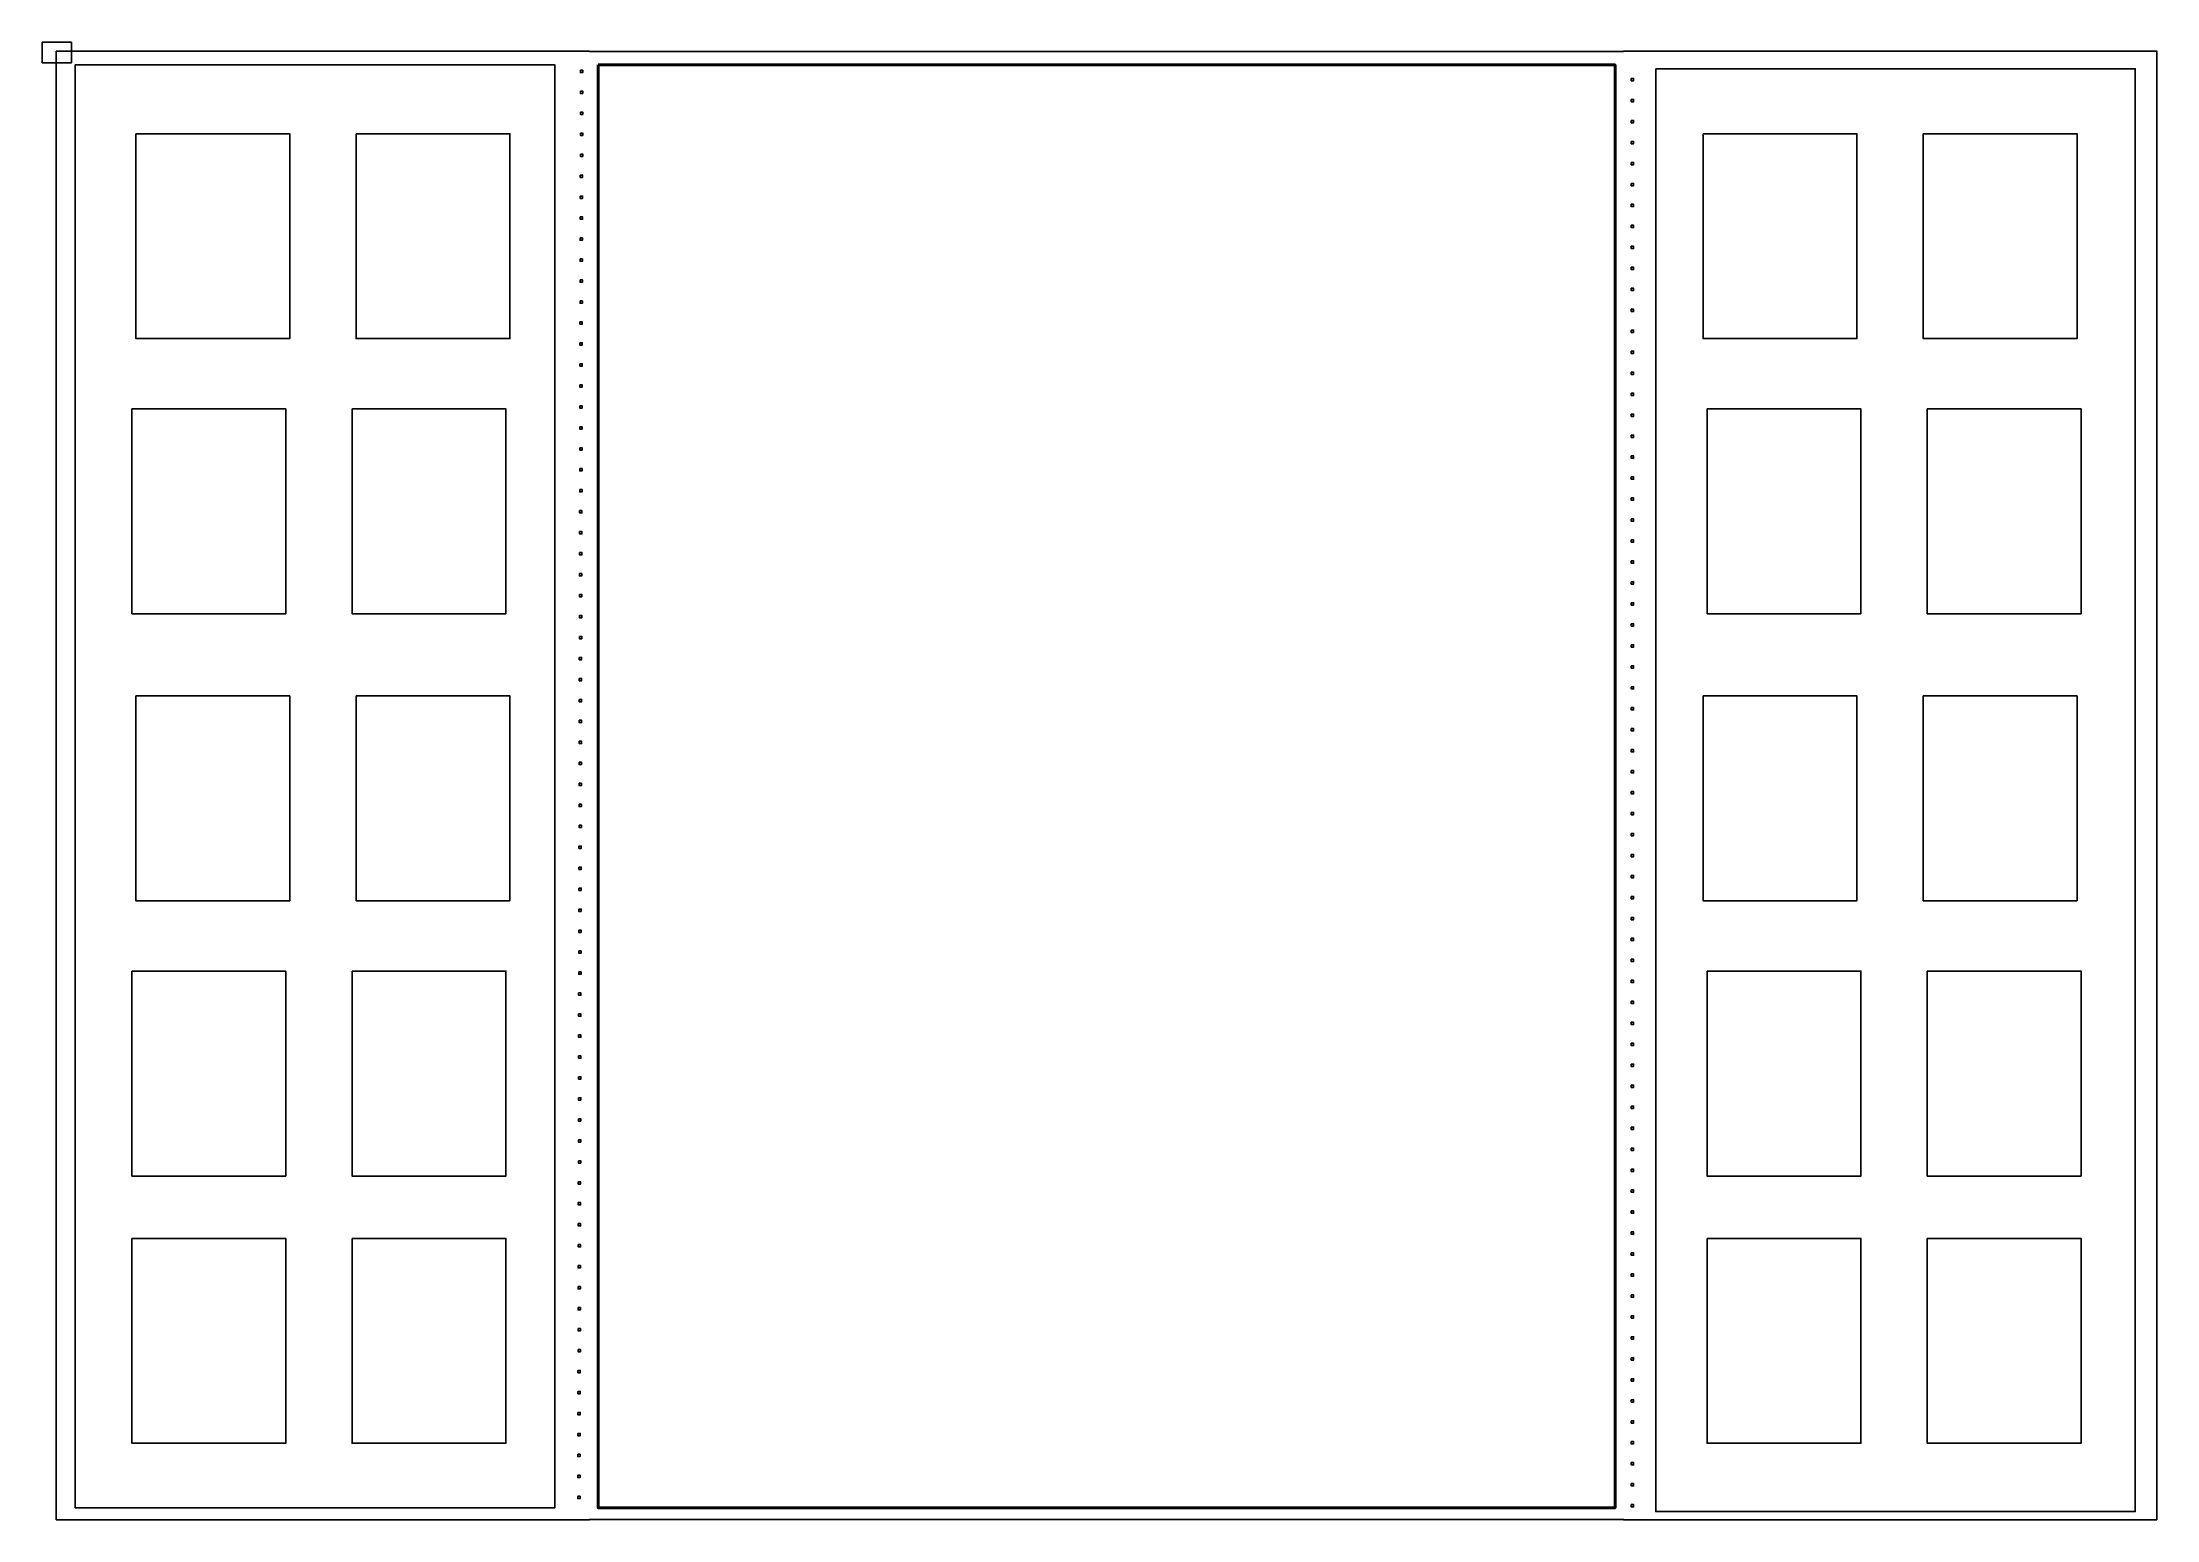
# Model space of a CAD drawing. Header units: centimetres. Extents: x -12.1 to 11.9, y -8.3 to 8.4.
import ezdxf

# ---------------------------------------------------------------- set-up
doc = ezdxf.new("R2010")
doc.units = ezdxf.units.CM
doc.header["$MEASUREMENT"] = 0
doc.header["$XCLIPFRAME"] = 0
doc.layers.add('Layer 1', color=7, linetype='Continuous')
picture_1 = doc.add_image_def('image1.jpg', size_in_pixel=(1717, 1200))

msp = doc.modelspace()

# ---------------------------------------------------------------- linework, layer by layer
at = {"layer": 'Layer 1', "lineweight": 25}
for points, knots in [([(-11.92476, 8.33776), (-11.92476, 8.33776), (-11.92476, -8.33843), (-11.92476, -8.33843), (-11.92476, -8.33843), (-11.92476, -8.33843), (-5.87159, -8.33843), (-5.87159, -8.33843), (-5.87159, -8.33843), (-5.87159, -8.33843), (-5.87159, -8.33512), (-5.87159, -8.33512), (-5.87159, -8.33512), (-5.87159, -8.33512), (5.87178, -8.33512), (5.87178, -8.33512), (5.87178, -8.33512), (5.87178, -8.33512), (5.87178, -8.33843), (5.87178, -8.33843), (5.87178, -8.33843), (5.87178, -8.33843), (11.92495, -8.33843), (11.92495, -8.33843), (11.92495, -8.33843), (11.92495, -8.33843), (11.92495, 8.33776), (11.92495, 8.33776), (11.92495, 8.33776), (11.92495, 8.33776), (5.87178, 8.33776), (5.87178, 8.33776), (5.87178, 8.33776), (5.87178, 8.33776), (5.87178, 8.33363), (5.87178, 8.33363), (5.87178, 8.33363), (5.87178, 8.33363), (-5.87159, 8.33363), (-5.87159, 8.33363), (-5.87159, 8.33363), (-5.87159, 8.33363), (-5.87159, 8.33776), (-5.87159, 8.33776), (-5.87159, 8.33776), (-5.87159, 8.33776), (-11.92476, 8.33776), (-11.92476, 8.33776)], [0, 0, 0, 0, 0.07692308, 0.07692308, 0.07692308, 0.07692308, 0.15384615, 0.15384615, 0.15384615, 0.15384615, 0.23076923, 0.23076923, 0.23076923, 0.23076923, 0.30769231, 0.30769231, 0.30769231, 0.30769231, 0.38461538, 0.38461538, 0.38461538, 0.38461538, 0.46153846, 0.46153846, 0.46153846, 0.46153846, 0.53846154, 0.53846154, 0.53846154, 0.53846154, 0.61538462, 0.61538462, 0.61538462, 0.61538462, 0.69230769, 0.69230769, 0.69230769, 0.69230769, 0.76923077, 0.76923077, 0.76923077, 0.76923077, 0.84615385, 0.84615385, 0.84615385, 0.84615385, 1, 1, 1, 1]), ([(-5.97246, 8.12031), (-5.97246, 8.12031), (-5.946, 8.12031), (-5.946, 8.12031), (-5.946, 8.12031), (-5.946, 8.12031), (-5.946, 8.09385), (-5.946, 8.09385), (-5.946, 8.09385), (-5.946, 8.09385), (-5.97246, 8.09385), (-5.97246, 8.09385), (-5.97246, 8.09385), (-5.97246, 8.09385), (-5.97246, 8.12031), (-5.97246, 8.12031)], [0, 0, 0, 0, 0.2, 0.2, 0.2, 0.2, 0.4, 0.4, 0.4, 0.4, 0.6, 0.6, 0.6, 0.6, 1, 1, 1, 1]), ([(5.95942, 8.02605), (5.95942, 8.02605), (5.98588, 8.02605), (5.98588, 8.02605), (5.98588, 8.02605), (5.98588, 8.02605), (5.98588, 7.99959), (5.98588, 7.99959), (5.98588, 7.99959), (5.98588, 7.99959), (5.95942, 7.99959), (5.95942, 7.99959), (5.95942, 7.99959), (5.95942, 7.99959), (5.95942, 8.02605), (5.95942, 8.02605)], [0, 0, 0, 0, 0.2, 0.2, 0.2, 0.2, 0.4, 0.4, 0.4, 0.4, 0.6, 0.6, 0.6, 0.6, 1, 1, 1, 1]), ([(-5.97329, 7.88218), (-5.97329, 7.88218), (-5.94683, 7.88218), (-5.94683, 7.88218), (-5.94683, 7.88218), (-5.94683, 7.88218), (-5.94683, 7.85572), (-5.94683, 7.85572), (-5.94683, 7.85572), (-5.94683, 7.85572), (-5.97329, 7.85572), (-5.97329, 7.85572), (-5.97329, 7.85572), (-5.97329, 7.85572), (-5.97329, 7.88218), (-5.97329, 7.88218)], [0, 0, 0, 0, 0.2, 0.2, 0.2, 0.2, 0.4, 0.4, 0.4, 0.4, 0.6, 0.6, 0.6, 0.6, 1, 1, 1, 1]), ([(5.95942, 7.78792), (5.95942, 7.78792), (5.98588, 7.78792), (5.98588, 7.78792), (5.98588, 7.78792), (5.98588, 7.78792), (5.98588, 7.76146), (5.98588, 7.76146), (5.98588, 7.76146), (5.98588, 7.76146), (5.95942, 7.76146), (5.95942, 7.76146), (5.95942, 7.76146), (5.95942, 7.76146), (5.95942, 7.78792), (5.95942, 7.78792)], [0, 0, 0, 0, 0.2, 0.2, 0.2, 0.2, 0.4, 0.4, 0.4, 0.4, 0.6, 0.6, 0.6, 0.6, 1, 1, 1, 1]), ([(-5.97329, 7.64406), (-5.97329, 7.64406), (-5.94683, 7.64406), (-5.94683, 7.64406), (-5.94683, 7.64406), (-5.94683, 7.64406), (-5.94683, 7.6176), (-5.94683, 7.6176), (-5.94683, 7.6176), (-5.94683, 7.6176), (-5.97329, 7.6176), (-5.97329, 7.6176), (-5.97329, 7.6176), (-5.97329, 7.6176), (-5.97329, 7.64406), (-5.97329, 7.64406)], [0, 0, 0, 0, 0.2, 0.2, 0.2, 0.2, 0.4, 0.4, 0.4, 0.4, 0.6, 0.6, 0.6, 0.6, 1, 1, 1, 1]), ([(5.95942, 7.5498), (5.95942, 7.5498), (5.98588, 7.5498), (5.98588, 7.5498), (5.98588, 7.5498), (5.98588, 7.5498), (5.98588, 7.52334), (5.98588, 7.52334), (5.98588, 7.52334), (5.98588, 7.52334), (5.95942, 7.52334), (5.95942, 7.52334), (5.95942, 7.52334), (5.95942, 7.52334), (5.95942, 7.5498), (5.95942, 7.5498)], [0, 0, 0, 0, 0.2, 0.2, 0.2, 0.2, 0.4, 0.4, 0.4, 0.4, 0.6, 0.6, 0.6, 0.6, 1, 1, 1, 1]), ([(-11.02104, 7.39932), (-11.02104, 7.39932), (-9.27396, 7.39932), (-9.27396, 7.39932), (-9.27396, 7.39932), (-9.27396, 7.39932), (-9.27396, 5.07264), (-9.27396, 5.07264), (-9.27396, 5.07264), (-9.27396, 5.07264), (-11.02104, 5.07264), (-11.02104, 5.07264), (-11.02104, 5.07264), (-11.02104, 5.07264), (-11.02104, 7.39932), (-11.02104, 7.39932)], [0, 0, 0, 0, 0.2, 0.2, 0.2, 0.2, 0.4, 0.4, 0.4, 0.4, 0.6, 0.6, 0.6, 0.6, 1, 1, 1, 1]), ([(-8.52073, 7.39932), (-8.52073, 7.39932), (-6.77448, 7.39932), (-6.77448, 7.39932), (-6.77448, 7.39932), (-6.77448, 7.39932), (-6.77448, 5.07264), (-6.77448, 5.07264), (-6.77448, 5.07264), (-6.77448, 5.07264), (-8.52073, 5.07264), (-8.52073, 5.07264), (-8.52073, 5.07264), (-8.52073, 5.07264), (-8.52073, 7.39932), (-8.52073, 7.39932)], [0, 0, 0, 0, 0.2, 0.2, 0.2, 0.2, 0.4, 0.4, 0.4, 0.4, 0.6, 0.6, 0.6, 0.6, 1, 1, 1, 1]), ([(-5.97411, 7.40593), (-5.97411, 7.40593), (-5.94765, 7.40593), (-5.94765, 7.40593), (-5.94765, 7.40593), (-5.94765, 7.40593), (-5.94765, 7.37947), (-5.94765, 7.37947), (-5.94765, 7.37947), (-5.94765, 7.37947), (-5.97411, 7.37947), (-5.97411, 7.37947), (-5.97411, 7.37947), (-5.97411, 7.37947), (-5.97411, 7.40593), (-5.97411, 7.40593)], [0, 0, 0, 0, 0.2, 0.2, 0.2, 0.2, 0.4, 0.4, 0.4, 0.4, 0.6, 0.6, 0.6, 0.6, 1, 1, 1, 1]), ([(5.95942, 7.31167), (5.95942, 7.31167), (5.98588, 7.31167), (5.98588, 7.31167), (5.98588, 7.31167), (5.98588, 7.31167), (5.98588, 7.28521), (5.98588, 7.28521), (5.98588, 7.28521), (5.98588, 7.28521), (5.95942, 7.28521), (5.95942, 7.28521), (5.95942, 7.28521), (5.95942, 7.28521), (5.95942, 7.31167), (5.95942, 7.31167)], [0, 0, 0, 0, 0.2, 0.2, 0.2, 0.2, 0.4, 0.4, 0.4, 0.4, 0.6, 0.6, 0.6, 0.6, 1, 1, 1, 1]), ([(6.77467, 7.39932), (6.77467, 7.39932), (8.52092, 7.39932), (8.52092, 7.39932), (8.52092, 7.39932), (8.52092, 7.39932), (8.52092, 5.07264), (8.52092, 5.07264), (8.52092, 5.07264), (8.52092, 5.07264), (6.77467, 5.07264), (6.77467, 5.07264), (6.77467, 5.07264), (6.77467, 5.07264), (6.77467, 7.39932), (6.77467, 7.39932)], [0, 0, 0, 0, 0.2, 0.2, 0.2, 0.2, 0.4, 0.4, 0.4, 0.4, 0.6, 0.6, 0.6, 0.6, 1, 1, 1, 1]), ([(9.27415, 7.39932), (9.27415, 7.39932), (11.02123, 7.39932), (11.02123, 7.39932), (11.02123, 7.39932), (11.02123, 7.39932), (11.02123, 5.07264), (11.02123, 5.07264), (11.02123, 5.07264), (11.02123, 5.07264), (9.27415, 5.07264), (9.27415, 5.07264), (9.27415, 5.07264), (9.27415, 5.07264), (9.27415, 7.39932), (9.27415, 7.39932)], [0, 0, 0, 0, 0.2, 0.2, 0.2, 0.2, 0.4, 0.4, 0.4, 0.4, 0.6, 0.6, 0.6, 0.6, 1, 1, 1, 1]), ([(-5.97411, 7.16781), (-5.97411, 7.16781), (-5.94765, 7.16781), (-5.94765, 7.16781), (-5.94765, 7.16781), (-5.94765, 7.16781), (-5.94765, 7.14135), (-5.94765, 7.14135), (-5.94765, 7.14135), (-5.94765, 7.14135), (-5.97411, 7.14135), (-5.97411, 7.14135), (-5.97411, 7.14135), (-5.97411, 7.14135), (-5.97411, 7.16781), (-5.97411, 7.16781)], [0, 0, 0, 0, 0.2, 0.2, 0.2, 0.2, 0.4, 0.4, 0.4, 0.4, 0.6, 0.6, 0.6, 0.6, 1, 1, 1, 1]), ([(5.95942, 7.07355), (5.95942, 7.07355), (5.98588, 7.07355), (5.98588, 7.07355), (5.98588, 7.07355), (5.98588, 7.07355), (5.98588, 7.04709), (5.98588, 7.04709), (5.98588, 7.04709), (5.98588, 7.04709), (5.95942, 7.04709), (5.95942, 7.04709), (5.95942, 7.04709), (5.95942, 7.04709), (5.95942, 7.07355), (5.95942, 7.07355)], [0, 0, 0, 0, 0.2, 0.2, 0.2, 0.2, 0.4, 0.4, 0.4, 0.4, 0.6, 0.6, 0.6, 0.6, 1, 1, 1, 1]), ([(-5.97494, 6.92968), (-5.97494, 6.92968), (-5.94848, 6.92968), (-5.94848, 6.92968), (-5.94848, 6.92968), (-5.94848, 6.92968), (-5.94848, 6.90322), (-5.94848, 6.90322), (-5.94848, 6.90322), (-5.94848, 6.90322), (-5.97494, 6.90322), (-5.97494, 6.90322), (-5.97494, 6.90322), (-5.97494, 6.90322), (-5.97494, 6.92968), (-5.97494, 6.92968)], [0, 0, 0, 0, 0.2, 0.2, 0.2, 0.2, 0.4, 0.4, 0.4, 0.4, 0.6, 0.6, 0.6, 0.6, 1, 1, 1, 1]), ([(5.95942, 6.83542), (5.95942, 6.83542), (5.98588, 6.83542), (5.98588, 6.83542), (5.98588, 6.83542), (5.98588, 6.83542), (5.98588, 6.80896), (5.98588, 6.80896), (5.98588, 6.80896), (5.98588, 6.80896), (5.95942, 6.80896), (5.95942, 6.80896), (5.95942, 6.80896), (5.95942, 6.80896), (5.95942, 6.83542), (5.95942, 6.83542)], [0, 0, 0, 0, 0.2, 0.2, 0.2, 0.2, 0.4, 0.4, 0.4, 0.4, 0.6, 0.6, 0.6, 0.6, 1, 1, 1, 1]), ([(-5.97494, 6.69156), (-5.97494, 6.69156), (-5.94848, 6.69156), (-5.94848, 6.69156), (-5.94848, 6.69156), (-5.94848, 6.69156), (-5.94931, 6.6651), (-5.94931, 6.6651), (-5.94931, 6.6651), (-5.94931, 6.6651), (-5.97577, 6.6651), (-5.97577, 6.6651), (-5.97577, 6.6651), (-5.97577, 6.6651), (-5.97494, 6.69156), (-5.97494, 6.69156)], [0, 0, 0, 0, 0.2, 0.2, 0.2, 0.2, 0.4, 0.4, 0.4, 0.4, 0.6, 0.6, 0.6, 0.6, 1, 1, 1, 1]), ([(5.95942, 6.5973), (5.95942, 6.5973), (5.98588, 6.5973), (5.98588, 6.5973), (5.98588, 6.5973), (5.98588, 6.5973), (5.98588, 6.57084), (5.98588, 6.57084), (5.98588, 6.57084), (5.98588, 6.57084), (5.95942, 6.57084), (5.95942, 6.57084), (5.95942, 6.57084), (5.95942, 6.57084), (5.95942, 6.5973), (5.95942, 6.5973)], [0, 0, 0, 0, 0.2, 0.2, 0.2, 0.2, 0.4, 0.4, 0.4, 0.4, 0.6, 0.6, 0.6, 0.6, 1, 1, 1, 1]), ([(-5.97577, 6.45343), (-5.97577, 6.45343), (-5.94931, 6.45343), (-5.94931, 6.45343), (-5.94931, 6.45343), (-5.94931, 6.45343), (-5.94931, 6.42697), (-5.94931, 6.42697), (-5.94931, 6.42697), (-5.94931, 6.42697), (-5.97577, 6.42697), (-5.97577, 6.42697), (-5.97577, 6.42697), (-5.97577, 6.42697), (-5.97577, 6.45343), (-5.97577, 6.45343)], [0, 0, 0, 0, 0.2, 0.2, 0.2, 0.2, 0.4, 0.4, 0.4, 0.4, 0.6, 0.6, 0.6, 0.6, 1, 1, 1, 1]), ([(5.95942, 6.35917), (5.95942, 6.35917), (5.98588, 6.35917), (5.98588, 6.35917), (5.98588, 6.35917), (5.98588, 6.35917), (5.98588, 6.33271), (5.98588, 6.33271), (5.98588, 6.33271), (5.98588, 6.33271), (5.95942, 6.33271), (5.95942, 6.33271), (5.95942, 6.33271), (5.95942, 6.33271), (5.95942, 6.35917), (5.95942, 6.35917)], [0, 0, 0, 0, 0.2, 0.2, 0.2, 0.2, 0.4, 0.4, 0.4, 0.4, 0.6, 0.6, 0.6, 0.6, 1, 1, 1, 1]), ([(-5.97659, 6.21531), (-5.97659, 6.21531), (-5.95013, 6.21531), (-5.95013, 6.21531), (-5.95013, 6.21531), (-5.95013, 6.21531), (-5.95013, 6.18885), (-5.95013, 6.18885), (-5.95013, 6.18885), (-5.95013, 6.18885), (-5.97659, 6.18885), (-5.97659, 6.18885), (-5.97659, 6.18885), (-5.97659, 6.18885), (-5.97659, 6.21531), (-5.97659, 6.21531)], [0, 0, 0, 0, 0.2, 0.2, 0.2, 0.2, 0.4, 0.4, 0.4, 0.4, 0.6, 0.6, 0.6, 0.6, 1, 1, 1, 1]), ([(5.95942, 6.12105), (5.95942, 6.12105), (5.98588, 6.12105), (5.98588, 6.12105), (5.98588, 6.12105), (5.98588, 6.12105), (5.98588, 6.09459), (5.98588, 6.09459), (5.98588, 6.09459), (5.98588, 6.09459), (5.95942, 6.09459), (5.95942, 6.09459), (5.95942, 6.09459), (5.95942, 6.09459), (5.95942, 6.12105), (5.95942, 6.12105)], [0, 0, 0, 0, 0.2, 0.2, 0.2, 0.2, 0.4, 0.4, 0.4, 0.4, 0.6, 0.6, 0.6, 0.6, 1, 1, 1, 1]), ([(-5.97659, 5.97718), (-5.97659, 5.97718), (-5.95013, 5.97718), (-5.95013, 5.97718), (-5.95013, 5.97718), (-5.95013, 5.97718), (-5.95013, 5.95072), (-5.95013, 5.95072), (-5.95013, 5.95072), (-5.95013, 5.95072), (-5.97659, 5.95072), (-5.97659, 5.95072), (-5.97659, 5.95072), (-5.97659, 5.95072), (-5.97659, 5.97718), (-5.97659, 5.97718)], [0, 0, 0, 0, 0.2, 0.2, 0.2, 0.2, 0.4, 0.4, 0.4, 0.4, 0.6, 0.6, 0.6, 0.6, 1, 1, 1, 1]), ([(5.95942, 5.88292), (5.95942, 5.88292), (5.98588, 5.88292), (5.98588, 5.88292), (5.98588, 5.88292), (5.98588, 5.88292), (5.98588, 5.85646), (5.98588, 5.85646), (5.98588, 5.85646), (5.98588, 5.85646), (5.95942, 5.85646), (5.95942, 5.85646), (5.95942, 5.85646), (5.95942, 5.85646), (5.95942, 5.88292), (5.95942, 5.88292)], [0, 0, 0, 0, 0.2, 0.2, 0.2, 0.2, 0.4, 0.4, 0.4, 0.4, 0.6, 0.6, 0.6, 0.6, 1, 1, 1, 1]), ([(-5.97742, 5.73906), (-5.97742, 5.73906), (-5.95096, 5.73906), (-5.95096, 5.73906), (-5.95096, 5.73906), (-5.95096, 5.73906), (-5.95096, 5.7126), (-5.95096, 5.7126), (-5.95096, 5.7126), (-5.95096, 5.7126), (-5.97742, 5.7126), (-5.97742, 5.7126), (-5.97742, 5.7126), (-5.97742, 5.7126), (-5.97742, 5.73906), (-5.97742, 5.73906)], [0, 0, 0, 0, 0.2, 0.2, 0.2, 0.2, 0.4, 0.4, 0.4, 0.4, 0.6, 0.6, 0.6, 0.6, 1, 1, 1, 1]), ([(5.95942, 5.6448), (5.95942, 5.6448), (5.98588, 5.6448), (5.98588, 5.6448), (5.98588, 5.6448), (5.98588, 5.6448), (5.98588, 5.61834), (5.98588, 5.61834), (5.98588, 5.61834), (5.98588, 5.61834), (5.95942, 5.61834), (5.95942, 5.61834), (5.95942, 5.61834), (5.95942, 5.61834), (5.95942, 5.6448), (5.95942, 5.6448)], [0, 0, 0, 0, 0.2, 0.2, 0.2, 0.2, 0.4, 0.4, 0.4, 0.4, 0.6, 0.6, 0.6, 0.6, 1, 1, 1, 1]), ([(-5.97742, 5.50093), (-5.97742, 5.50093), (-5.95096, 5.50093), (-5.95096, 5.50093), (-5.95096, 5.50093), (-5.95096, 5.50093), (-5.95096, 5.47447), (-5.95096, 5.47447), (-5.95096, 5.47447), (-5.95096, 5.47447), (-5.97742, 5.47447), (-5.97742, 5.47447), (-5.97742, 5.47447), (-5.97742, 5.47447), (-5.97742, 5.50093), (-5.97742, 5.50093)], [0, 0, 0, 0, 0.2, 0.2, 0.2, 0.2, 0.4, 0.4, 0.4, 0.4, 0.6, 0.6, 0.6, 0.6, 1, 1, 1, 1]), ([(5.95942, 5.40667), (5.95942, 5.40667), (5.98588, 5.40667), (5.98588, 5.40667), (5.98588, 5.40667), (5.98588, 5.40667), (5.98588, 5.38021), (5.98588, 5.38021), (5.98588, 5.38021), (5.98588, 5.38021), (5.95942, 5.38021), (5.95942, 5.38021), (5.95942, 5.38021), (5.95942, 5.38021), (5.95942, 5.40667), (5.95942, 5.40667)], [0, 0, 0, 0, 0.2, 0.2, 0.2, 0.2, 0.4, 0.4, 0.4, 0.4, 0.6, 0.6, 0.6, 0.6, 1, 1, 1, 1]), ([(-5.97825, 5.26281), (-5.97825, 5.26281), (-5.95179, 5.26281), (-5.95179, 5.26281), (-5.95179, 5.26281), (-5.95179, 5.26281), (-5.95179, 5.23635), (-5.95179, 5.23635), (-5.95179, 5.23635), (-5.95179, 5.23635), (-5.97825, 5.23635), (-5.97825, 5.23635), (-5.97825, 5.23635), (-5.97825, 5.23635), (-5.97825, 5.26281), (-5.97825, 5.26281)], [0, 0, 0, 0, 0.2, 0.2, 0.2, 0.2, 0.4, 0.4, 0.4, 0.4, 0.6, 0.6, 0.6, 0.6, 1, 1, 1, 1]), ([(5.95942, 5.16855), (5.95942, 5.16855), (5.98588, 5.16855), (5.98588, 5.16855), (5.98588, 5.16855), (5.98588, 5.16855), (5.98588, 5.14209), (5.98588, 5.14209), (5.98588, 5.14209), (5.98588, 5.14209), (5.95942, 5.14209), (5.95942, 5.14209), (5.95942, 5.14209), (5.95942, 5.14209), (5.95942, 5.16855), (5.95942, 5.16855)], [0, 0, 0, 0, 0.2, 0.2, 0.2, 0.2, 0.4, 0.4, 0.4, 0.4, 0.6, 0.6, 0.6, 0.6, 1, 1, 1, 1]), ([(-5.97825, 5.02468), (-5.97825, 5.02468), (-5.95179, 5.02468), (-5.95179, 5.02468), (-5.95179, 5.02468), (-5.95179, 5.02468), (-5.95179, 4.99822), (-5.95179, 4.99822), (-5.95179, 4.99822), (-5.95179, 4.99822), (-5.97825, 4.99822), (-5.97825, 4.99822), (-5.97825, 4.99822), (-5.97825, 4.99822), (-5.97825, 5.02468), (-5.97825, 5.02468)], [0, 0, 0, 0, 0.2, 0.2, 0.2, 0.2, 0.4, 0.4, 0.4, 0.4, 0.6, 0.6, 0.6, 0.6, 1, 1, 1, 1]), ([(5.95942, 4.93042), (5.95942, 4.93042), (5.98588, 4.93042), (5.98588, 4.93042), (5.98588, 4.93042), (5.98588, 4.93042), (5.98588, 4.90396), (5.98588, 4.90396), (5.98588, 4.90396), (5.98588, 4.90396), (5.95942, 4.90396), (5.95942, 4.90396), (5.95942, 4.90396), (5.95942, 4.90396), (5.95942, 4.93042), (5.95942, 4.93042)], [0, 0, 0, 0, 0.2, 0.2, 0.2, 0.2, 0.4, 0.4, 0.4, 0.4, 0.6, 0.6, 0.6, 0.6, 1, 1, 1, 1]), ([(-5.97908, 4.78656), (-5.97908, 4.78656), (-5.95262, 4.78656), (-5.95262, 4.78656), (-5.95262, 4.78656), (-5.95262, 4.78656), (-5.95262, 4.7601), (-5.95262, 4.7601), (-5.95262, 4.7601), (-5.95262, 4.7601), (-5.97908, 4.7601), (-5.97908, 4.7601), (-5.97908, 4.7601), (-5.97908, 4.7601), (-5.97908, 4.78656), (-5.97908, 4.78656)], [0, 0, 0, 0, 0.2, 0.2, 0.2, 0.2, 0.4, 0.4, 0.4, 0.4, 0.6, 0.6, 0.6, 0.6, 1, 1, 1, 1]), ([(5.95942, 4.6923), (5.95942, 4.6923), (5.98588, 4.6923), (5.98588, 4.6923), (5.98588, 4.6923), (5.98588, 4.6923), (5.98588, 4.66584), (5.98588, 4.66584), (5.98588, 4.66584), (5.98588, 4.66584), (5.95942, 4.66584), (5.95942, 4.66584), (5.95942, 4.66584), (5.95942, 4.66584), (5.95942, 4.6923), (5.95942, 4.6923)], [0, 0, 0, 0, 0.2, 0.2, 0.2, 0.2, 0.4, 0.4, 0.4, 0.4, 0.6, 0.6, 0.6, 0.6, 1, 1, 1, 1]), ([(-5.9799, 4.54843), (-5.9799, 4.54843), (-5.95344, 4.54843), (-5.95344, 4.54843), (-5.95344, 4.54843), (-5.95344, 4.54843), (-5.95344, 4.52197), (-5.95344, 4.52197), (-5.95344, 4.52197), (-5.95344, 4.52197), (-5.9799, 4.52197), (-5.9799, 4.52197), (-5.9799, 4.52197), (-5.9799, 4.52197), (-5.9799, 4.54843), (-5.9799, 4.54843)], [0, 0, 0, 0, 0.2, 0.2, 0.2, 0.2, 0.4, 0.4, 0.4, 0.4, 0.6, 0.6, 0.6, 0.6, 1, 1, 1, 1]), ([(5.95942, 4.45417), (5.95942, 4.45417), (5.98588, 4.45417), (5.98588, 4.45417), (5.98588, 4.45417), (5.98588, 4.45417), (5.98588, 4.42771), (5.98588, 4.42771), (5.98588, 4.42771), (5.98588, 4.42771), (5.95942, 4.42771), (5.95942, 4.42771), (5.95942, 4.42771), (5.95942, 4.42771), (5.95942, 4.45417), (5.95942, 4.45417)], [0, 0, 0, 0, 0.2, 0.2, 0.2, 0.2, 0.4, 0.4, 0.4, 0.4, 0.6, 0.6, 0.6, 0.6, 1, 1, 1, 1]), ([(-11.06569, 4.27475), (-11.06569, 4.27475), (-9.31861, 4.27475), (-9.31861, 4.27475), (-9.31861, 4.27475), (-9.31861, 4.27475), (-9.31861, 1.94807), (-9.31861, 1.94807), (-9.31861, 1.94807), (-9.31861, 1.94807), (-11.06569, 1.94807), (-11.06569, 1.94807), (-11.06569, 1.94807), (-11.06569, 1.94807), (-11.06569, 4.27475), (-11.06569, 4.27475)], [0, 0, 0, 0, 0.2, 0.2, 0.2, 0.2, 0.4, 0.4, 0.4, 0.4, 0.6, 0.6, 0.6, 0.6, 1, 1, 1, 1]), ([(-8.56538, 4.27475), (-8.56538, 4.27475), (-6.81913, 4.27475), (-6.81913, 4.27475), (-6.81913, 4.27475), (-6.81913, 4.27475), (-6.81913, 1.94807), (-6.81913, 1.94807), (-6.81913, 1.94807), (-6.81913, 1.94807), (-8.56538, 1.94807), (-8.56538, 1.94807), (-8.56538, 1.94807), (-8.56538, 1.94807), (-8.56538, 4.27475), (-8.56538, 4.27475)], [0, 0, 0, 0, 0.2, 0.2, 0.2, 0.2, 0.4, 0.4, 0.4, 0.4, 0.6, 0.6, 0.6, 0.6, 1, 1, 1, 1]), ([(-5.9799, 4.31031), (-5.9799, 4.31031), (-5.95344, 4.31031), (-5.95344, 4.31031), (-5.95344, 4.31031), (-5.95344, 4.31031), (-5.95344, 4.28385), (-5.95344, 4.28385), (-5.95344, 4.28385), (-5.95344, 4.28385), (-5.9799, 4.28385), (-5.9799, 4.28385), (-5.9799, 4.28385), (-5.9799, 4.28385), (-5.9799, 4.31031), (-5.9799, 4.31031)], [0, 0, 0, 0, 0.2, 0.2, 0.2, 0.2, 0.4, 0.4, 0.4, 0.4, 0.6, 0.6, 0.6, 0.6, 1, 1, 1, 1]), ([(5.95942, 4.21605), (5.95942, 4.21605), (5.98588, 4.21605), (5.98588, 4.21605), (5.98588, 4.21605), (5.98588, 4.21605), (5.98588, 4.18959), (5.98588, 4.18959), (5.98588, 4.18959), (5.98588, 4.18959), (5.95942, 4.18959), (5.95942, 4.18959), (5.95942, 4.18959), (5.95942, 4.18959), (5.95942, 4.21605), (5.95942, 4.21605)], [0, 0, 0, 0, 0.2, 0.2, 0.2, 0.2, 0.4, 0.4, 0.4, 0.4, 0.6, 0.6, 0.6, 0.6, 1, 1, 1, 1]), ([(6.81932, 4.27475), (6.81932, 4.27475), (8.56557, 4.27475), (8.56557, 4.27475), (8.56557, 4.27475), (8.56557, 4.27475), (8.56557, 1.94807), (8.56557, 1.94807), (8.56557, 1.94807), (8.56557, 1.94807), (6.81932, 1.94807), (6.81932, 1.94807), (6.81932, 1.94807), (6.81932, 1.94807), (6.81932, 4.27475), (6.81932, 4.27475)], [0, 0, 0, 0, 0.2, 0.2, 0.2, 0.2, 0.4, 0.4, 0.4, 0.4, 0.6, 0.6, 0.6, 0.6, 1, 1, 1, 1]), ([(9.3188, 4.27475), (9.3188, 4.27475), (11.06588, 4.27475), (11.06588, 4.27475), (11.06588, 4.27475), (11.06588, 4.27475), (11.06588, 1.94807), (11.06588, 1.94807), (11.06588, 1.94807), (11.06588, 1.94807), (9.3188, 1.94807), (9.3188, 1.94807), (9.3188, 1.94807), (9.3188, 1.94807), (9.3188, 4.27475), (9.3188, 4.27475)], [0, 0, 0, 0, 0.2, 0.2, 0.2, 0.2, 0.4, 0.4, 0.4, 0.4, 0.6, 0.6, 0.6, 0.6, 1, 1, 1, 1]), ([(-5.98073, 4.07218), (-5.98073, 4.07218), (-5.95427, 4.07218), (-5.95427, 4.07218), (-5.95427, 4.07218), (-5.95427, 4.07218), (-5.95427, 4.04572), (-5.95427, 4.04572), (-5.95427, 4.04572), (-5.95427, 4.04572), (-5.98073, 4.04572), (-5.98073, 4.04572), (-5.98073, 4.04572), (-5.98073, 4.04572), (-5.98073, 4.07218), (-5.98073, 4.07218)], [0, 0, 0, 0, 0.2, 0.2, 0.2, 0.2, 0.4, 0.4, 0.4, 0.4, 0.6, 0.6, 0.6, 0.6, 1, 1, 1, 1]), ([(5.95942, 3.97792), (5.95942, 3.97792), (5.98588, 3.97792), (5.98588, 3.97792), (5.98588, 3.97792), (5.98588, 3.97792), (5.98588, 3.95146), (5.98588, 3.95146), (5.98588, 3.95146), (5.98588, 3.95146), (5.95942, 3.95146), (5.95942, 3.95146), (5.95942, 3.95146), (5.95942, 3.95146), (5.95942, 3.97792), (5.95942, 3.97792)], [0, 0, 0, 0, 0.2, 0.2, 0.2, 0.2, 0.4, 0.4, 0.4, 0.4, 0.6, 0.6, 0.6, 0.6, 1, 1, 1, 1]), ([(-5.98073, 3.83406), (-5.98073, 3.83406), (-5.95427, 3.83406), (-5.95427, 3.83406), (-5.95427, 3.83406), (-5.95427, 3.83406), (-5.95427, 3.8076), (-5.95427, 3.8076), (-5.95427, 3.8076), (-5.95427, 3.8076), (-5.98073, 3.8076), (-5.98073, 3.8076), (-5.98073, 3.8076), (-5.98073, 3.8076), (-5.98073, 3.83406), (-5.98073, 3.83406)], [0, 0, 0, 0, 0.2, 0.2, 0.2, 0.2, 0.4, 0.4, 0.4, 0.4, 0.6, 0.6, 0.6, 0.6, 1, 1, 1, 1]), ([(5.95942, 3.7398), (5.95942, 3.7398), (5.98588, 3.7398), (5.98588, 3.7398), (5.98588, 3.7398), (5.98588, 3.7398), (5.98588, 3.71334), (5.98588, 3.71334), (5.98588, 3.71334), (5.98588, 3.71334), (5.95942, 3.71334), (5.95942, 3.71334), (5.95942, 3.71334), (5.95942, 3.71334), (5.95942, 3.7398), (5.95942, 3.7398)], [0, 0, 0, 0, 0.2, 0.2, 0.2, 0.2, 0.4, 0.4, 0.4, 0.4, 0.6, 0.6, 0.6, 0.6, 1, 1, 1, 1]), ([(-5.98156, 3.59593), (-5.98156, 3.59593), (-5.9551, 3.59593), (-5.9551, 3.59593), (-5.9551, 3.59593), (-5.9551, 3.59593), (-5.9551, 3.56947), (-5.9551, 3.56947), (-5.9551, 3.56947), (-5.9551, 3.56947), (-5.98156, 3.56947), (-5.98156, 3.56947), (-5.98156, 3.56947), (-5.98156, 3.56947), (-5.98156, 3.59593), (-5.98156, 3.59593)], [0, 0, 0, 0, 0.2, 0.2, 0.2, 0.2, 0.4, 0.4, 0.4, 0.4, 0.6, 0.6, 0.6, 0.6, 1, 1, 1, 1]), ([(5.95942, 3.50167), (5.95942, 3.50167), (5.98588, 3.50167), (5.98588, 3.50167), (5.98588, 3.50167), (5.98588, 3.50167), (5.98588, 3.47521), (5.98588, 3.47521), (5.98588, 3.47521), (5.98588, 3.47521), (5.95942, 3.47521), (5.95942, 3.47521), (5.95942, 3.47521), (5.95942, 3.47521), (5.95942, 3.50167), (5.95942, 3.50167)], [0, 0, 0, 0, 0.2, 0.2, 0.2, 0.2, 0.4, 0.4, 0.4, 0.4, 0.6, 0.6, 0.6, 0.6, 1, 1, 1, 1]), ([(-5.98156, 3.35781), (-5.98156, 3.35781), (-5.9551, 3.35781), (-5.9551, 3.35781), (-5.9551, 3.35781), (-5.9551, 3.35781), (-5.9551, 3.33135), (-5.9551, 3.33135), (-5.9551, 3.33135), (-5.9551, 3.33135), (-5.98156, 3.33135), (-5.98156, 3.33135), (-5.98156, 3.33135), (-5.98156, 3.33135), (-5.98156, 3.35781), (-5.98156, 3.35781)], [0, 0, 0, 0, 0.2, 0.2, 0.2, 0.2, 0.4, 0.4, 0.4, 0.4, 0.6, 0.6, 0.6, 0.6, 1, 1, 1, 1]), ([(5.95942, 3.26355), (5.95942, 3.26355), (5.98588, 3.26355), (5.98588, 3.26355), (5.98588, 3.26355), (5.98588, 3.26355), (5.98588, 3.23709), (5.98588, 3.23709), (5.98588, 3.23709), (5.98588, 3.23709), (5.95942, 3.23709), (5.95942, 3.23709), (5.95942, 3.23709), (5.95942, 3.23709), (5.95942, 3.26355), (5.95942, 3.26355)], [0, 0, 0, 0, 0.2, 0.2, 0.2, 0.2, 0.4, 0.4, 0.4, 0.4, 0.6, 0.6, 0.6, 0.6, 1, 1, 1, 1]), ([(-5.98238, 3.11968), (-5.98238, 3.11968), (-5.95592, 3.11968), (-5.95592, 3.11968), (-5.95592, 3.11968), (-5.95592, 3.11968), (-5.95592, 3.09322), (-5.95592, 3.09322), (-5.95592, 3.09322), (-5.95592, 3.09322), (-5.98238, 3.09322), (-5.98238, 3.09322), (-5.98238, 3.09322), (-5.98238, 3.09322), (-5.98238, 3.11968), (-5.98238, 3.11968)], [0, 0, 0, 0, 0.2, 0.2, 0.2, 0.2, 0.4, 0.4, 0.4, 0.4, 0.6, 0.6, 0.6, 0.6, 1, 1, 1, 1]), ([(-5.98238, 2.88156), (-5.98238, 2.88156), (-5.95592, 2.88156), (-5.95592, 2.88156), (-5.95592, 2.88156), (-5.95592, 2.88156), (-5.95592, 2.8551), (-5.95592, 2.8551), (-5.95592, 2.8551), (-5.95592, 2.8551), (-5.98238, 2.8551), (-5.98238, 2.8551), (-5.98238, 2.8551), (-5.98238, 2.8551), (-5.98238, 2.88156), (-5.98238, 2.88156)], [0, 0, 0, 0, 0.2, 0.2, 0.2, 0.2, 0.4, 0.4, 0.4, 0.4, 0.6, 0.6, 0.6, 0.6, 1, 1, 1, 1]), ([(5.95942, 3.02542), (5.95942, 3.02542), (5.98588, 3.02542), (5.98588, 3.02542), (5.98588, 3.02542), (5.98588, 3.02542), (5.98588, 2.99896), (5.98588, 2.99896), (5.98588, 2.99896), (5.98588, 2.99896), (5.95942, 2.99896), (5.95942, 2.99896), (5.95942, 2.99896), (5.95942, 2.99896), (5.95942, 3.02542), (5.95942, 3.02542)], [0, 0, 0, 0, 0.2, 0.2, 0.2, 0.2, 0.4, 0.4, 0.4, 0.4, 0.6, 0.6, 0.6, 0.6, 1, 1, 1, 1]), ([(-5.98321, 2.64343), (-5.98321, 2.64343), (-5.95675, 2.64343), (-5.95675, 2.64343), (-5.95675, 2.64343), (-5.95675, 2.64343), (-5.95675, 2.61697), (-5.95675, 2.61697), (-5.95675, 2.61697), (-5.95675, 2.61697), (-5.98321, 2.61697), (-5.98321, 2.61697), (-5.98321, 2.61697), (-5.98321, 2.61697), (-5.98321, 2.64343), (-5.98321, 2.64343)], [0, 0, 0, 0, 0.2, 0.2, 0.2, 0.2, 0.4, 0.4, 0.4, 0.4, 0.6, 0.6, 0.6, 0.6, 1, 1, 1, 1]), ([(5.95942, 2.7873), (5.95942, 2.7873), (5.98588, 2.7873), (5.98588, 2.7873), (5.98588, 2.7873), (5.98588, 2.7873), (5.98588, 2.76084), (5.98588, 2.76084), (5.98588, 2.76084), (5.98588, 2.76084), (5.95942, 2.76084), (5.95942, 2.76084), (5.95942, 2.76084), (5.95942, 2.76084), (5.95942, 2.7873), (5.95942, 2.7873)], [0, 0, 0, 0, 0.2, 0.2, 0.2, 0.2, 0.4, 0.4, 0.4, 0.4, 0.6, 0.6, 0.6, 0.6, 1, 1, 1, 1]), ([(-5.98404, 2.40531), (-5.98404, 2.40531), (-5.95758, 2.40531), (-5.95758, 2.40531), (-5.95758, 2.40531), (-5.95758, 2.40531), (-5.95758, 2.37885), (-5.95758, 2.37885), (-5.95758, 2.37885), (-5.95758, 2.37885), (-5.98404, 2.37885), (-5.98404, 2.37885), (-5.98404, 2.37885), (-5.98404, 2.37885), (-5.98404, 2.40531), (-5.98404, 2.40531)], [0, 0, 0, 0, 0.2, 0.2, 0.2, 0.2, 0.4, 0.4, 0.4, 0.4, 0.6, 0.6, 0.6, 0.6, 1, 1, 1, 1]), ([(5.95942, 2.54917), (5.95942, 2.54917), (5.98588, 2.54917), (5.98588, 2.54917), (5.98588, 2.54917), (5.98588, 2.54917), (5.98588, 2.52271), (5.98588, 2.52271), (5.98588, 2.52271), (5.98588, 2.52271), (5.95942, 2.52271), (5.95942, 2.52271), (5.95942, 2.52271), (5.95942, 2.52271), (5.95942, 2.54917), (5.95942, 2.54917)], [0, 0, 0, 0, 0.2, 0.2, 0.2, 0.2, 0.4, 0.4, 0.4, 0.4, 0.6, 0.6, 0.6, 0.6, 1, 1, 1, 1]), ([(-5.98404, 2.16718), (-5.98404, 2.16718), (-5.95758, 2.16718), (-5.95758, 2.16718), (-5.95758, 2.16718), (-5.95758, 2.16718), (-5.95758, 2.14072), (-5.95758, 2.14072), (-5.95758, 2.14072), (-5.95758, 2.14072), (-5.98404, 2.14072), (-5.98404, 2.14072), (-5.98404, 2.14072), (-5.98404, 2.14072), (-5.98404, 2.16718), (-5.98404, 2.16718)], [0, 0, 0, 0, 0.2, 0.2, 0.2, 0.2, 0.4, 0.4, 0.4, 0.4, 0.6, 0.6, 0.6, 0.6, 1, 1, 1, 1]), ([(5.95942, 2.31105), (5.95942, 2.31105), (5.98588, 2.31105), (5.98588, 2.31105), (5.98588, 2.31105), (5.98588, 2.31105), (5.98588, 2.28459), (5.98588, 2.28459), (5.98588, 2.28459), (5.98588, 2.28459), (5.95942, 2.28459), (5.95942, 2.28459), (5.95942, 2.28459), (5.95942, 2.28459), (5.95942, 2.31105), (5.95942, 2.31105)], [0, 0, 0, 0, 0.2, 0.2, 0.2, 0.2, 0.4, 0.4, 0.4, 0.4, 0.6, 0.6, 0.6, 0.6, 1, 1, 1, 1]), ([(-5.98486, 1.92906), (-5.98486, 1.92906), (-5.9584, 1.92906), (-5.9584, 1.92906), (-5.9584, 1.92906), (-5.9584, 1.92906), (-5.9584, 1.9026), (-5.9584, 1.9026), (-5.9584, 1.9026), (-5.9584, 1.9026), (-5.98486, 1.9026), (-5.98486, 1.9026), (-5.98486, 1.9026), (-5.98486, 1.9026), (-5.98486, 1.92906), (-5.98486, 1.92906)], [0, 0, 0, 0, 0.2, 0.2, 0.2, 0.2, 0.4, 0.4, 0.4, 0.4, 0.6, 0.6, 0.6, 0.6, 1, 1, 1, 1]), ([(5.95942, 2.07292), (5.95942, 2.07292), (5.98588, 2.07292), (5.98588, 2.07292), (5.98588, 2.07292), (5.98588, 2.07292), (5.98588, 2.04646), (5.98588, 2.04646), (5.98588, 2.04646), (5.98588, 2.04646), (5.95942, 2.04646), (5.95942, 2.04646), (5.95942, 2.04646), (5.95942, 2.04646), (5.95942, 2.07292), (5.95942, 2.07292)], [0, 0, 0, 0, 0.2, 0.2, 0.2, 0.2, 0.4, 0.4, 0.4, 0.4, 0.6, 0.6, 0.6, 0.6, 1, 1, 1, 1]), ([(-5.98486, 1.69093), (-5.98486, 1.69093), (-5.9584, 1.69093), (-5.9584, 1.69093), (-5.9584, 1.69093), (-5.9584, 1.69093), (-5.9584, 1.66447), (-5.9584, 1.66447), (-5.9584, 1.66447), (-5.9584, 1.66447), (-5.98486, 1.66447), (-5.98486, 1.66447), (-5.98486, 1.66447), (-5.98486, 1.66447), (-5.98486, 1.69093), (-5.98486, 1.69093)], [0, 0, 0, 0, 0.2, 0.2, 0.2, 0.2, 0.4, 0.4, 0.4, 0.4, 0.6, 0.6, 0.6, 0.6, 1, 1, 1, 1]), ([(5.95942, 1.8348), (5.95942, 1.8348), (5.98588, 1.8348), (5.98588, 1.8348), (5.98588, 1.8348), (5.98588, 1.8348), (5.98588, 1.80834), (5.98588, 1.80834), (5.98588, 1.80834), (5.98588, 1.80834), (5.95942, 1.80834), (5.95942, 1.80834), (5.95942, 1.80834), (5.95942, 1.80834), (5.95942, 1.8348), (5.95942, 1.8348)], [0, 0, 0, 0, 0.2, 0.2, 0.2, 0.2, 0.4, 0.4, 0.4, 0.4, 0.6, 0.6, 0.6, 0.6, 1, 1, 1, 1]), ([(-5.98569, 1.45281), (-5.98569, 1.45281), (-5.95923, 1.45281), (-5.95923, 1.45281), (-5.95923, 1.45281), (-5.95923, 1.45281), (-5.95923, 1.42635), (-5.95923, 1.42635), (-5.95923, 1.42635), (-5.95923, 1.42635), (-5.98569, 1.42635), (-5.98569, 1.42635), (-5.98569, 1.42635), (-5.98569, 1.42635), (-5.98569, 1.45281), (-5.98569, 1.45281)], [0, 0, 0, 0, 0.2, 0.2, 0.2, 0.2, 0.4, 0.4, 0.4, 0.4, 0.6, 0.6, 0.6, 0.6, 1, 1, 1, 1]), ([(5.95942, 1.59667), (5.95942, 1.59667), (5.98588, 1.59667), (5.98588, 1.59667), (5.98588, 1.59667), (5.98588, 1.59667), (5.98588, 1.57021), (5.98588, 1.57021), (5.98588, 1.57021), (5.98588, 1.57021), (5.95942, 1.57021), (5.95942, 1.57021), (5.95942, 1.57021), (5.95942, 1.57021), (5.95942, 1.59667), (5.95942, 1.59667)], [0, 0, 0, 0, 0.2, 0.2, 0.2, 0.2, 0.4, 0.4, 0.4, 0.4, 0.6, 0.6, 0.6, 0.6, 1, 1, 1, 1]), ([(-5.98569, 1.21468), (-5.98569, 1.21468), (-5.95923, 1.21468), (-5.95923, 1.21468), (-5.95923, 1.21468), (-5.95923, 1.21468), (-5.95923, 1.18822), (-5.95923, 1.18822), (-5.95923, 1.18822), (-5.95923, 1.18822), (-5.98569, 1.18822), (-5.98569, 1.18822), (-5.98569, 1.18822), (-5.98569, 1.18822), (-5.98569, 1.21468), (-5.98569, 1.21468)], [0, 0, 0, 0, 0.2, 0.2, 0.2, 0.2, 0.4, 0.4, 0.4, 0.4, 0.6, 0.6, 0.6, 0.6, 1, 1, 1, 1]), ([(5.95942, 1.35855), (5.95942, 1.35855), (5.98588, 1.35855), (5.98588, 1.35855), (5.98588, 1.35855), (5.98588, 1.35855), (5.98588, 1.33209), (5.98588, 1.33209), (5.98588, 1.33209), (5.98588, 1.33209), (5.95942, 1.33209), (5.95942, 1.33209), (5.95942, 1.33209), (5.95942, 1.33209), (5.95942, 1.35855), (5.95942, 1.35855)], [0, 0, 0, 0, 0.2, 0.2, 0.2, 0.2, 0.4, 0.4, 0.4, 0.4, 0.6, 0.6, 0.6, 0.6, 1, 1, 1, 1]), ([(-11.02104, 1.01542), (-11.02104, 1.01542), (-9.27396, 1.01542), (-9.27396, 1.01542), (-9.27396, 1.01542), (-9.27396, 1.01542), (-9.27396, -1.31126), (-9.27396, -1.31126), (-9.27396, -1.31126), (-9.27396, -1.31126), (-11.02104, -1.31126), (-11.02104, -1.31126), (-11.02104, -1.31126), (-11.02104, -1.31126), (-11.02104, 1.01542), (-11.02104, 1.01542)], [0, 0, 0, 0, 0.2, 0.2, 0.2, 0.2, 0.4, 0.4, 0.4, 0.4, 0.6, 0.6, 0.6, 0.6, 1, 1, 1, 1]), ([(-8.52073, 1.01542), (-8.52073, 1.01542), (-6.77448, 1.01542), (-6.77448, 1.01542), (-6.77448, 1.01542), (-6.77448, 1.01542), (-6.77448, -1.31126), (-6.77448, -1.31126), (-6.77448, -1.31126), (-6.77448, -1.31126), (-8.52073, -1.31126), (-8.52073, -1.31126), (-8.52073, -1.31126), (-8.52073, -1.31126), (-8.52073, 1.01542), (-8.52073, 1.01542)], [0, 0, 0, 0, 0.2, 0.2, 0.2, 0.2, 0.4, 0.4, 0.4, 0.4, 0.6, 0.6, 0.6, 0.6, 1, 1, 1, 1]), ([(-5.98652, 0.97656), (-5.98652, 0.97656), (-5.96006, 0.97656), (-5.96006, 0.97656), (-5.96006, 0.97656), (-5.96006, 0.97656), (-5.96006, 0.9501), (-5.96006, 0.9501), (-5.96006, 0.9501), (-5.96006, 0.9501), (-5.98652, 0.9501), (-5.98652, 0.9501), (-5.98652, 0.9501), (-5.98652, 0.9501), (-5.98652, 0.97656), (-5.98652, 0.97656)], [0, 0, 0, 0, 0.2, 0.2, 0.2, 0.2, 0.4, 0.4, 0.4, 0.4, 0.6, 0.6, 0.6, 0.6, 1, 1, 1, 1]), ([(5.95942, 1.12042), (5.95942, 1.12042), (5.98588, 1.12042), (5.98588, 1.12042), (5.98588, 1.12042), (5.98588, 1.12042), (5.98588, 1.09396), (5.98588, 1.09396), (5.98588, 1.09396), (5.98588, 1.09396), (5.95942, 1.09396), (5.95942, 1.09396), (5.95942, 1.09396), (5.95942, 1.09396), (5.95942, 1.12042), (5.95942, 1.12042)], [0, 0, 0, 0, 0.2, 0.2, 0.2, 0.2, 0.4, 0.4, 0.4, 0.4, 0.6, 0.6, 0.6, 0.6, 1, 1, 1, 1]), ([(6.77467, 1.01542), (6.77467, 1.01542), (8.52092, 1.01542), (8.52092, 1.01542), (8.52092, 1.01542), (8.52092, 1.01542), (8.52092, -1.31126), (8.52092, -1.31126), (8.52092, -1.31126), (8.52092, -1.31126), (6.77467, -1.31126), (6.77467, -1.31126), (6.77467, -1.31126), (6.77467, -1.31126), (6.77467, 1.01542), (6.77467, 1.01542)], [0, 0, 0, 0, 0.2, 0.2, 0.2, 0.2, 0.4, 0.4, 0.4, 0.4, 0.6, 0.6, 0.6, 0.6, 1, 1, 1, 1]), ([(9.27415, 1.01542), (9.27415, 1.01542), (11.02123, 1.01542), (11.02123, 1.01542), (11.02123, 1.01542), (11.02123, 1.01542), (11.02123, -1.31126), (11.02123, -1.31126), (11.02123, -1.31126), (11.02123, -1.31126), (9.27415, -1.31126), (9.27415, -1.31126), (9.27415, -1.31126), (9.27415, -1.31126), (9.27415, 1.01542), (9.27415, 1.01542)], [0, 0, 0, 0, 0.2, 0.2, 0.2, 0.2, 0.4, 0.4, 0.4, 0.4, 0.6, 0.6, 0.6, 0.6, 1, 1, 1, 1]), ([(-5.98652, 0.73843), (-5.98652, 0.73843), (-5.96006, 0.73843), (-5.96006, 0.73843), (-5.96006, 0.73843), (-5.96006, 0.73843), (-5.96006, 0.71197), (-5.96006, 0.71197), (-5.96006, 0.71197), (-5.96006, 0.71197), (-5.98652, 0.71197), (-5.98652, 0.71197), (-5.98652, 0.71197), (-5.98652, 0.71197), (-5.98652, 0.73843), (-5.98652, 0.73843)], [0, 0, 0, 0, 0.2, 0.2, 0.2, 0.2, 0.4, 0.4, 0.4, 0.4, 0.6, 0.6, 0.6, 0.6, 1, 1, 1, 1]), ([(5.95942, 0.8823), (5.95942, 0.8823), (5.98588, 0.8823), (5.98588, 0.8823), (5.98588, 0.8823), (5.98588, 0.8823), (5.98588, 0.85584), (5.98588, 0.85584), (5.98588, 0.85584), (5.98588, 0.85584), (5.95942, 0.85584), (5.95942, 0.85584), (5.95942, 0.85584), (5.95942, 0.85584), (5.95942, 0.8823), (5.95942, 0.8823)], [0, 0, 0, 0, 0.2, 0.2, 0.2, 0.2, 0.4, 0.4, 0.4, 0.4, 0.6, 0.6, 0.6, 0.6, 1, 1, 1, 1]), ([(-5.98734, 0.50031), (-5.98734, 0.50031), (-5.96088, 0.50031), (-5.96088, 0.50031), (-5.96088, 0.50031), (-5.96088, 0.50031), (-5.96088, 0.47385), (-5.96088, 0.47385), (-5.96088, 0.47385), (-5.96088, 0.47385), (-5.98734, 0.47385), (-5.98734, 0.47385), (-5.98734, 0.47385), (-5.98734, 0.47385), (-5.98734, 0.50031), (-5.98734, 0.50031)], [0, 0, 0, 0, 0.2, 0.2, 0.2, 0.2, 0.4, 0.4, 0.4, 0.4, 0.6, 0.6, 0.6, 0.6, 1, 1, 1, 1]), ([(5.95942, 0.64417), (5.95942, 0.64417), (5.98588, 0.64417), (5.98588, 0.64417), (5.98588, 0.64417), (5.98588, 0.64417), (5.98588, 0.61771), (5.98588, 0.61771), (5.98588, 0.61771), (5.98588, 0.61771), (5.95942, 0.61771), (5.95942, 0.61771), (5.95942, 0.61771), (5.95942, 0.61771), (5.95942, 0.64417), (5.95942, 0.64417)], [0, 0, 0, 0, 0.2, 0.2, 0.2, 0.2, 0.4, 0.4, 0.4, 0.4, 0.6, 0.6, 0.6, 0.6, 1, 1, 1, 1]), ([(-5.98817, 0.26218), (-5.98817, 0.26218), (-5.96171, 0.26218), (-5.96171, 0.26218), (-5.96171, 0.26218), (-5.96171, 0.26218), (-5.96171, 0.23572), (-5.96171, 0.23572), (-5.96171, 0.23572), (-5.96171, 0.23572), (-5.98817, 0.23572), (-5.98817, 0.23572), (-5.98817, 0.23572), (-5.98817, 0.23572), (-5.98817, 0.26218), (-5.98817, 0.26218)], [0, 0, 0, 0, 0.2, 0.2, 0.2, 0.2, 0.4, 0.4, 0.4, 0.4, 0.6, 0.6, 0.6, 0.6, 1, 1, 1, 1]), ([(5.95942, 0.40605), (5.95942, 0.40605), (5.98588, 0.40605), (5.98588, 0.40605), (5.98588, 0.40605), (5.98588, 0.40605), (5.98588, 0.37959), (5.98588, 0.37959), (5.98588, 0.37959), (5.98588, 0.37959), (5.95942, 0.37959), (5.95942, 0.37959), (5.95942, 0.37959), (5.95942, 0.37959), (5.95942, 0.40605), (5.95942, 0.40605)], [0, 0, 0, 0, 0.2, 0.2, 0.2, 0.2, 0.4, 0.4, 0.4, 0.4, 0.6, 0.6, 0.6, 0.6, 1, 1, 1, 1]), ([(-5.98817, 0.02406), (-5.98817, 0.02406), (-5.96171, 0.02406), (-5.96171, 0.02406), (-5.96171, 0.02406), (-5.96171, 0.02406), (-5.96171, -0.0024), (-5.96171, -0.0024), (-5.96171, -0.0024), (-5.96171, -0.0024), (-5.98817, -0.0024), (-5.98817, -0.0024), (-5.98817, -0.0024), (-5.98817, -0.0024), (-5.98817, 0.02406), (-5.98817, 0.02406)], [0, 0, 0, 0, 0.2, 0.2, 0.2, 0.2, 0.4, 0.4, 0.4, 0.4, 0.6, 0.6, 0.6, 0.6, 1, 1, 1, 1]), ([(5.95942, 0.16792), (5.95942, 0.16792), (5.98588, 0.16792), (5.98588, 0.16792), (5.98588, 0.16792), (5.98588, 0.16792), (5.98588, 0.14146), (5.98588, 0.14146), (5.98588, 0.14146), (5.98588, 0.14146), (5.95942, 0.14146), (5.95942, 0.14146), (5.95942, 0.14146), (5.95942, 0.14146), (5.95942, 0.16792), (5.95942, 0.16792)], [0, 0, 0, 0, 0.2, 0.2, 0.2, 0.2, 0.4, 0.4, 0.4, 0.4, 0.6, 0.6, 0.6, 0.6, 1, 1, 1, 1]), ([(-5.989, -0.21407), (-5.989, -0.21407), (-5.96254, -0.21407), (-5.96254, -0.21407), (-5.96254, -0.21407), (-5.96254, -0.21407), (-5.96254, -0.24053), (-5.96254, -0.24053), (-5.96254, -0.24053), (-5.96254, -0.24053), (-5.989, -0.24053), (-5.989, -0.24053), (-5.989, -0.24053), (-5.989, -0.24053), (-5.989, -0.21407), (-5.989, -0.21407)], [0, 0, 0, 0, 0.2, 0.2, 0.2, 0.2, 0.4, 0.4, 0.4, 0.4, 0.6, 0.6, 0.6, 0.6, 1, 1, 1, 1]), ([(5.95942, -0.0702), (5.95942, -0.0702), (5.98588, -0.0702), (5.98588, -0.0702), (5.98588, -0.0702), (5.98588, -0.0702), (5.98588, -0.09666), (5.98588, -0.09666), (5.98588, -0.09666), (5.98588, -0.09666), (5.95942, -0.09666), (5.95942, -0.09666), (5.95942, -0.09666), (5.95942, -0.09666), (5.95942, -0.0702), (5.95942, -0.0702)], [0, 0, 0, 0, 0.2, 0.2, 0.2, 0.2, 0.4, 0.4, 0.4, 0.4, 0.6, 0.6, 0.6, 0.6, 1, 1, 1, 1]), ([(-5.989, -0.45219), (-5.989, -0.45219), (-5.96254, -0.45219), (-5.96254, -0.45219), (-5.96254, -0.45219), (-5.96254, -0.45219), (-5.96254, -0.47865), (-5.96254, -0.47865), (-5.96254, -0.47865), (-5.96254, -0.47865), (-5.989, -0.47865), (-5.989, -0.47865), (-5.989, -0.47865), (-5.989, -0.47865), (-5.989, -0.45219), (-5.989, -0.45219)], [0, 0, 0, 0, 0.2, 0.2, 0.2, 0.2, 0.4, 0.4, 0.4, 0.4, 0.6, 0.6, 0.6, 0.6, 1, 1, 1, 1]), ([(5.95942, -0.30833), (5.95942, -0.30833), (5.98588, -0.30833), (5.98588, -0.30833), (5.98588, -0.30833), (5.98588, -0.30833), (5.98588, -0.33479), (5.98588, -0.33479), (5.98588, -0.33479), (5.98588, -0.33479), (5.95942, -0.33479), (5.95942, -0.33479), (5.95942, -0.33479), (5.95942, -0.33479), (5.95942, -0.30833), (5.95942, -0.30833)], [0, 0, 0, 0, 0.2, 0.2, 0.2, 0.2, 0.4, 0.4, 0.4, 0.4, 0.6, 0.6, 0.6, 0.6, 1, 1, 1, 1]), ([(-5.98982, -0.69032), (-5.98982, -0.69032), (-5.96336, -0.69032), (-5.96336, -0.69032), (-5.96336, -0.69032), (-5.96336, -0.69032), (-5.96336, -0.71678), (-5.96336, -0.71678), (-5.96336, -0.71678), (-5.96336, -0.71678), (-5.98982, -0.71678), (-5.98982, -0.71678), (-5.98982, -0.71678), (-5.98982, -0.71678), (-5.98982, -0.69032), (-5.98982, -0.69032)], [0, 0, 0, 0, 0.2, 0.2, 0.2, 0.2, 0.4, 0.4, 0.4, 0.4, 0.6, 0.6, 0.6, 0.6, 1, 1, 1, 1]), ([(5.95942, -0.54645), (5.95942, -0.54645), (5.98588, -0.54645), (5.98588, -0.54645), (5.98588, -0.54645), (5.98588, -0.54645), (5.98588, -0.57291), (5.98588, -0.57291), (5.98588, -0.57291), (5.98588, -0.57291), (5.95942, -0.57291), (5.95942, -0.57291), (5.95942, -0.57291), (5.95942, -0.57291), (5.95942, -0.54645), (5.95942, -0.54645)], [0, 0, 0, 0, 0.2, 0.2, 0.2, 0.2, 0.4, 0.4, 0.4, 0.4, 0.6, 0.6, 0.6, 0.6, 1, 1, 1, 1]), ([(-5.98982, -0.92844), (-5.98982, -0.92844), (-5.96336, -0.92844), (-5.96336, -0.92844), (-5.96336, -0.92844), (-5.96336, -0.92844), (-5.96336, -0.9549), (-5.96336, -0.9549), (-5.96336, -0.9549), (-5.96336, -0.9549), (-5.98982, -0.9549), (-5.98982, -0.9549), (-5.98982, -0.9549), (-5.98982, -0.9549), (-5.98982, -0.92844), (-5.98982, -0.92844)], [0, 0, 0, 0, 0.2, 0.2, 0.2, 0.2, 0.4, 0.4, 0.4, 0.4, 0.6, 0.6, 0.6, 0.6, 1, 1, 1, 1]), ([(5.95942, -0.78458), (5.95942, -0.78458), (5.98588, -0.78458), (5.98588, -0.78458), (5.98588, -0.78458), (5.98588, -0.78458), (5.98588, -0.81104), (5.98588, -0.81104), (5.98588, -0.81104), (5.98588, -0.81104), (5.95942, -0.81104), (5.95942, -0.81104), (5.95942, -0.81104), (5.95942, -0.81104), (5.95942, -0.78458), (5.95942, -0.78458)], [0, 0, 0, 0, 0.2, 0.2, 0.2, 0.2, 0.4, 0.4, 0.4, 0.4, 0.6, 0.6, 0.6, 0.6, 1, 1, 1, 1]), ([(-5.99065, -1.16657), (-5.99065, -1.16657), (-5.96419, -1.16657), (-5.96419, -1.16657), (-5.96419, -1.16657), (-5.96419, -1.16657), (-5.96419, -1.19303), (-5.96419, -1.19303), (-5.96419, -1.19303), (-5.96419, -1.19303), (-5.99065, -1.19303), (-5.99065, -1.19303), (-5.99065, -1.19303), (-5.99065, -1.19303), (-5.99065, -1.16657), (-5.99065, -1.16657)], [0, 0, 0, 0, 0.2, 0.2, 0.2, 0.2, 0.4, 0.4, 0.4, 0.4, 0.6, 0.6, 0.6, 0.6, 1, 1, 1, 1]), ([(5.95942, -1.0227), (5.95942, -1.0227), (5.98588, -1.0227), (5.98588, -1.0227), (5.98588, -1.0227), (5.98588, -1.0227), (5.98588, -1.04916), (5.98588, -1.04916), (5.98588, -1.04916), (5.98588, -1.04916), (5.95942, -1.04916), (5.95942, -1.04916), (5.95942, -1.04916), (5.95942, -1.04916), (5.95942, -1.0227), (5.95942, -1.0227)], [0, 0, 0, 0, 0.2, 0.2, 0.2, 0.2, 0.4, 0.4, 0.4, 0.4, 0.6, 0.6, 0.6, 0.6, 1, 1, 1, 1]), ([(-5.99065, -1.40469), (-5.99065, -1.40469), (-5.96419, -1.40469), (-5.96419, -1.40469), (-5.96419, -1.40469), (-5.96419, -1.40469), (-5.96502, -1.43115), (-5.96502, -1.43115), (-5.96502, -1.43115), (-5.96502, -1.43115), (-5.99148, -1.43115), (-5.99148, -1.43115), (-5.99148, -1.43115), (-5.99148, -1.43115), (-5.99065, -1.40469), (-5.99065, -1.40469)], [0, 0, 0, 0, 0.2, 0.2, 0.2, 0.2, 0.4, 0.4, 0.4, 0.4, 0.6, 0.6, 0.6, 0.6, 1, 1, 1, 1]), ([(5.95942, -1.26083), (5.95942, -1.26083), (5.98588, -1.26083), (5.98588, -1.26083), (5.98588, -1.26083), (5.98588, -1.26083), (5.98588, -1.28729), (5.98588, -1.28729), (5.98588, -1.28729), (5.98588, -1.28729), (5.95942, -1.28729), (5.95942, -1.28729), (5.95942, -1.28729), (5.95942, -1.28729), (5.95942, -1.26083), (5.95942, -1.26083)], [0, 0, 0, 0, 0.2, 0.2, 0.2, 0.2, 0.4, 0.4, 0.4, 0.4, 0.6, 0.6, 0.6, 0.6, 1, 1, 1, 1]), ([(-5.99148, -1.64282), (-5.99148, -1.64282), (-5.96502, -1.64282), (-5.96502, -1.64282), (-5.96502, -1.64282), (-5.96502, -1.64282), (-5.96502, -1.66928), (-5.96502, -1.66928), (-5.96502, -1.66928), (-5.96502, -1.66928), (-5.99148, -1.66928), (-5.99148, -1.66928), (-5.99148, -1.66928), (-5.99148, -1.66928), (-5.99148, -1.64282), (-5.99148, -1.64282)], [0, 0, 0, 0, 0.2, 0.2, 0.2, 0.2, 0.4, 0.4, 0.4, 0.4, 0.6, 0.6, 0.6, 0.6, 1, 1, 1, 1]), ([(5.95942, -1.49895), (5.95942, -1.49895), (5.98588, -1.49895), (5.98588, -1.49895), (5.98588, -1.49895), (5.98588, -1.49895), (5.98588, -1.52541), (5.98588, -1.52541), (5.98588, -1.52541), (5.98588, -1.52541), (5.95942, -1.52541), (5.95942, -1.52541), (5.95942, -1.52541), (5.95942, -1.52541), (5.95942, -1.49895), (5.95942, -1.49895)], [0, 0, 0, 0, 0.2, 0.2, 0.2, 0.2, 0.4, 0.4, 0.4, 0.4, 0.6, 0.6, 0.6, 0.6, 1, 1, 1, 1]), ([(-5.9923, -1.88094), (-5.9923, -1.88094), (-5.96584, -1.88094), (-5.96584, -1.88094), (-5.96584, -1.88094), (-5.96584, -1.88094), (-5.96584, -1.9074), (-5.96584, -1.9074), (-5.96584, -1.9074), (-5.96584, -1.9074), (-5.9923, -1.9074), (-5.9923, -1.9074), (-5.9923, -1.9074), (-5.9923, -1.9074), (-5.9923, -1.88094), (-5.9923, -1.88094)], [0, 0, 0, 0, 0.2, 0.2, 0.2, 0.2, 0.4, 0.4, 0.4, 0.4, 0.6, 0.6, 0.6, 0.6, 1, 1, 1, 1]), ([(5.95942, -1.73708), (5.95942, -1.73708), (5.98588, -1.73708), (5.98588, -1.73708), (5.98588, -1.73708), (5.98588, -1.73708), (5.98588, -1.76354), (5.98588, -1.76354), (5.98588, -1.76354), (5.98588, -1.76354), (5.95942, -1.76354), (5.95942, -1.76354), (5.95942, -1.76354), (5.95942, -1.76354), (5.95942, -1.73708), (5.95942, -1.73708)], [0, 0, 0, 0, 0.2, 0.2, 0.2, 0.2, 0.4, 0.4, 0.4, 0.4, 0.6, 0.6, 0.6, 0.6, 1, 1, 1, 1]), ([(-11.06569, -2.10915), (-11.06569, -2.10915), (-9.31861, -2.10915), (-9.31861, -2.10915), (-9.31861, -2.10915), (-9.31861, -2.10915), (-9.31861, -4.43583), (-9.31861, -4.43583), (-9.31861, -4.43583), (-9.31861, -4.43583), (-11.06569, -4.43583), (-11.06569, -4.43583), (-11.06569, -4.43583), (-11.06569, -4.43583), (-11.06569, -2.10915), (-11.06569, -2.10915)], [0, 0, 0, 0, 0.2, 0.2, 0.2, 0.2, 0.4, 0.4, 0.4, 0.4, 0.6, 0.6, 0.6, 0.6, 1, 1, 1, 1]), ([(-8.56538, -2.10915), (-8.56538, -2.10915), (-6.81913, -2.10915), (-6.81913, -2.10915), (-6.81913, -2.10915), (-6.81913, -2.10915), (-6.81913, -4.43583), (-6.81913, -4.43583), (-6.81913, -4.43583), (-6.81913, -4.43583), (-8.56538, -4.43583), (-8.56538, -4.43583), (-8.56538, -4.43583), (-8.56538, -4.43583), (-8.56538, -2.10915), (-8.56538, -2.10915)], [0, 0, 0, 0, 0.2, 0.2, 0.2, 0.2, 0.4, 0.4, 0.4, 0.4, 0.6, 0.6, 0.6, 0.6, 1, 1, 1, 1]), ([(-5.9923, -2.11907), (-5.9923, -2.11907), (-5.96584, -2.11907), (-5.96584, -2.11907), (-5.96584, -2.11907), (-5.96584, -2.11907), (-5.96584, -2.14553), (-5.96584, -2.14553), (-5.96584, -2.14553), (-5.96584, -2.14553), (-5.9923, -2.14553), (-5.9923, -2.14553), (-5.9923, -2.14553), (-5.9923, -2.14553), (-5.9923, -2.11907), (-5.9923, -2.11907)], [0, 0, 0, 0, 0.2, 0.2, 0.2, 0.2, 0.4, 0.4, 0.4, 0.4, 0.6, 0.6, 0.6, 0.6, 1, 1, 1, 1]), ([(5.95942, -1.9752), (5.95942, -1.9752), (5.98588, -1.9752), (5.98588, -1.9752), (5.98588, -1.9752), (5.98588, -1.9752), (5.98588, -2.00166), (5.98588, -2.00166), (5.98588, -2.00166), (5.98588, -2.00166), (5.95942, -2.00166), (5.95942, -2.00166), (5.95942, -2.00166), (5.95942, -2.00166), (5.95942, -1.9752), (5.95942, -1.9752)], [0, 0, 0, 0, 0.2, 0.2, 0.2, 0.2, 0.4, 0.4, 0.4, 0.4, 0.6, 0.6, 0.6, 0.6, 1, 1, 1, 1]), ([(6.81932, -2.10915), (6.81932, -2.10915), (8.56557, -2.10915), (8.56557, -2.10915), (8.56557, -2.10915), (8.56557, -2.10915), (8.56557, -4.43583), (8.56557, -4.43583), (8.56557, -4.43583), (8.56557, -4.43583), (6.81932, -4.43583), (6.81932, -4.43583), (6.81932, -4.43583), (6.81932, -4.43583), (6.81932, -2.10915), (6.81932, -2.10915)], [0, 0, 0, 0, 0.2, 0.2, 0.2, 0.2, 0.4, 0.4, 0.4, 0.4, 0.6, 0.6, 0.6, 0.6, 1, 1, 1, 1]), ([(9.3188, -2.10915), (9.3188, -2.10915), (11.06588, -2.10915), (11.06588, -2.10915), (11.06588, -2.10915), (11.06588, -2.10915), (11.06588, -4.43583), (11.06588, -4.43583), (11.06588, -4.43583), (11.06588, -4.43583), (9.3188, -4.43583), (9.3188, -4.43583), (9.3188, -4.43583), (9.3188, -4.43583), (9.3188, -2.10915), (9.3188, -2.10915)], [0, 0, 0, 0, 0.2, 0.2, 0.2, 0.2, 0.4, 0.4, 0.4, 0.4, 0.6, 0.6, 0.6, 0.6, 1, 1, 1, 1]), ([(-5.99313, -2.35719), (-5.99313, -2.35719), (-5.96667, -2.35719), (-5.96667, -2.35719), (-5.96667, -2.35719), (-5.96667, -2.35719), (-5.96667, -2.38365), (-5.96667, -2.38365), (-5.96667, -2.38365), (-5.96667, -2.38365), (-5.99313, -2.38365), (-5.99313, -2.38365), (-5.99313, -2.38365), (-5.99313, -2.38365), (-5.99313, -2.35719), (-5.99313, -2.35719)], [0, 0, 0, 0, 0.2, 0.2, 0.2, 0.2, 0.4, 0.4, 0.4, 0.4, 0.6, 0.6, 0.6, 0.6, 1, 1, 1, 1]), ([(5.95942, -2.21333), (5.95942, -2.21333), (5.98588, -2.21333), (5.98588, -2.21333), (5.98588, -2.21333), (5.98588, -2.21333), (5.98588, -2.23979), (5.98588, -2.23979), (5.98588, -2.23979), (5.98588, -2.23979), (5.95942, -2.23979), (5.95942, -2.23979), (5.95942, -2.23979), (5.95942, -2.23979), (5.95942, -2.21333), (5.95942, -2.21333)], [0, 0, 0, 0, 0.2, 0.2, 0.2, 0.2, 0.4, 0.4, 0.4, 0.4, 0.6, 0.6, 0.6, 0.6, 1, 1, 1, 1]), ([(-5.99313, -2.59532), (-5.99313, -2.59532), (-5.96667, -2.59532), (-5.96667, -2.59532), (-5.96667, -2.59532), (-5.96667, -2.59532), (-5.96667, -2.62178), (-5.96667, -2.62178), (-5.96667, -2.62178), (-5.96667, -2.62178), (-5.99313, -2.62178), (-5.99313, -2.62178), (-5.99313, -2.62178), (-5.99313, -2.62178), (-5.99313, -2.59532), (-5.99313, -2.59532)], [0, 0, 0, 0, 0.2, 0.2, 0.2, 0.2, 0.4, 0.4, 0.4, 0.4, 0.6, 0.6, 0.6, 0.6, 1, 1, 1, 1]), ([(5.95942, -2.45145), (5.95942, -2.45145), (5.98588, -2.45145), (5.98588, -2.45145), (5.98588, -2.45145), (5.98588, -2.45145), (5.98588, -2.47791), (5.98588, -2.47791), (5.98588, -2.47791), (5.98588, -2.47791), (5.95942, -2.47791), (5.95942, -2.47791), (5.95942, -2.47791), (5.95942, -2.47791), (5.95942, -2.45145), (5.95942, -2.45145)], [0, 0, 0, 0, 0.2, 0.2, 0.2, 0.2, 0.4, 0.4, 0.4, 0.4, 0.6, 0.6, 0.6, 0.6, 1, 1, 1, 1]), ([(-5.99396, -2.83344), (-5.99396, -2.83344), (-5.9675, -2.83344), (-5.9675, -2.83344), (-5.9675, -2.83344), (-5.9675, -2.83344), (-5.9675, -2.8599), (-5.9675, -2.8599), (-5.9675, -2.8599), (-5.9675, -2.8599), (-5.99396, -2.8599), (-5.99396, -2.8599), (-5.99396, -2.8599), (-5.99396, -2.8599), (-5.99396, -2.83344), (-5.99396, -2.83344)], [0, 0, 0, 0, 0.2, 0.2, 0.2, 0.2, 0.4, 0.4, 0.4, 0.4, 0.6, 0.6, 0.6, 0.6, 1, 1, 1, 1]), ([(5.95942, -2.68958), (5.95942, -2.68958), (5.98588, -2.68958), (5.98588, -2.68958), (5.98588, -2.68958), (5.98588, -2.68958), (5.98588, -2.71604), (5.98588, -2.71604), (5.98588, -2.71604), (5.98588, -2.71604), (5.95942, -2.71604), (5.95942, -2.71604), (5.95942, -2.71604), (5.95942, -2.71604), (5.95942, -2.68958), (5.95942, -2.68958)], [0, 0, 0, 0, 0.2, 0.2, 0.2, 0.2, 0.4, 0.4, 0.4, 0.4, 0.6, 0.6, 0.6, 0.6, 1, 1, 1, 1]), ([(-5.99396, -3.07157), (-5.99396, -3.07157), (-5.9675, -3.07157), (-5.9675, -3.07157), (-5.9675, -3.07157), (-5.9675, -3.07157), (-5.9675, -3.09803), (-5.9675, -3.09803), (-5.9675, -3.09803), (-5.9675, -3.09803), (-5.99396, -3.09803), (-5.99396, -3.09803), (-5.99396, -3.09803), (-5.99396, -3.09803), (-5.99396, -3.07157), (-5.99396, -3.07157)], [0, 0, 0, 0, 0.2, 0.2, 0.2, 0.2, 0.4, 0.4, 0.4, 0.4, 0.6, 0.6, 0.6, 0.6, 1, 1, 1, 1]), ([(5.95942, -2.9277), (5.95942, -2.9277), (5.98588, -2.9277), (5.98588, -2.9277), (5.98588, -2.9277), (5.98588, -2.9277), (5.98588, -2.95416), (5.98588, -2.95416), (5.98588, -2.95416), (5.98588, -2.95416), (5.95942, -2.95416), (5.95942, -2.95416), (5.95942, -2.95416), (5.95942, -2.95416), (5.95942, -2.9277), (5.95942, -2.9277)], [0, 0, 0, 0, 0.2, 0.2, 0.2, 0.2, 0.4, 0.4, 0.4, 0.4, 0.6, 0.6, 0.6, 0.6, 1, 1, 1, 1]), ([(-5.99478, -3.30969), (-5.99478, -3.30969), (-5.96832, -3.30969), (-5.96832, -3.30969), (-5.96832, -3.30969), (-5.96832, -3.30969), (-5.96832, -3.33615), (-5.96832, -3.33615), (-5.96832, -3.33615), (-5.96832, -3.33615), (-5.99478, -3.33615), (-5.99478, -3.33615), (-5.99478, -3.33615), (-5.99478, -3.33615), (-5.99478, -3.30969), (-5.99478, -3.30969)], [0, 0, 0, 0, 0.2, 0.2, 0.2, 0.2, 0.4, 0.4, 0.4, 0.4, 0.6, 0.6, 0.6, 0.6, 1, 1, 1, 1]), ([(5.95942, -3.16583), (5.95942, -3.16583), (5.98588, -3.16583), (5.98588, -3.16583), (5.98588, -3.16583), (5.98588, -3.16583), (5.98588, -3.19229), (5.98588, -3.19229), (5.98588, -3.19229), (5.98588, -3.19229), (5.95942, -3.19229), (5.95942, -3.19229), (5.95942, -3.19229), (5.95942, -3.19229), (5.95942, -3.16583), (5.95942, -3.16583)], [0, 0, 0, 0, 0.2, 0.2, 0.2, 0.2, 0.4, 0.4, 0.4, 0.4, 0.6, 0.6, 0.6, 0.6, 1, 1, 1, 1]), ([(-5.99478, -3.54782), (-5.99478, -3.54782), (-5.96832, -3.54782), (-5.96832, -3.54782), (-5.96832, -3.54782), (-5.96832, -3.54782), (-5.96915, -3.57428), (-5.96915, -3.57428), (-5.96915, -3.57428), (-5.96915, -3.57428), (-5.99561, -3.57428), (-5.99561, -3.57428), (-5.99561, -3.57428), (-5.99561, -3.57428), (-5.99478, -3.54782), (-5.99478, -3.54782)], [0, 0, 0, 0, 0.2, 0.2, 0.2, 0.2, 0.4, 0.4, 0.4, 0.4, 0.6, 0.6, 0.6, 0.6, 1, 1, 1, 1]), ([(5.95942, -3.40395), (5.95942, -3.40395), (5.98588, -3.40395), (5.98588, -3.40395), (5.98588, -3.40395), (5.98588, -3.40395), (5.98588, -3.43041), (5.98588, -3.43041), (5.98588, -3.43041), (5.98588, -3.43041), (5.95942, -3.43041), (5.95942, -3.43041), (5.95942, -3.43041), (5.95942, -3.43041), (5.95942, -3.40395), (5.95942, -3.40395)], [0, 0, 0, 0, 0.2, 0.2, 0.2, 0.2, 0.4, 0.4, 0.4, 0.4, 0.6, 0.6, 0.6, 0.6, 1, 1, 1, 1]), ([(-5.99561, -3.78594), (-5.99561, -3.78594), (-5.96915, -3.78594), (-5.96915, -3.78594), (-5.96915, -3.78594), (-5.96915, -3.78594), (-5.96915, -3.8124), (-5.96915, -3.8124), (-5.96915, -3.8124), (-5.96915, -3.8124), (-5.99561, -3.8124), (-5.99561, -3.8124), (-5.99561, -3.8124), (-5.99561, -3.8124), (-5.99561, -3.78594), (-5.99561, -3.78594)], [0, 0, 0, 0, 0.2, 0.2, 0.2, 0.2, 0.4, 0.4, 0.4, 0.4, 0.6, 0.6, 0.6, 0.6, 1, 1, 1, 1]), ([(5.95942, -3.64208), (5.95942, -3.64208), (5.98588, -3.64208), (5.98588, -3.64208), (5.98588, -3.64208), (5.98588, -3.64208), (5.98588, -3.66854), (5.98588, -3.66854), (5.98588, -3.66854), (5.98588, -3.66854), (5.95942, -3.66854), (5.95942, -3.66854), (5.95942, -3.66854), (5.95942, -3.66854), (5.95942, -3.64208), (5.95942, -3.64208)], [0, 0, 0, 0, 0.2, 0.2, 0.2, 0.2, 0.4, 0.4, 0.4, 0.4, 0.6, 0.6, 0.6, 0.6, 1, 1, 1, 1]), ([(-5.99644, -4.02407), (-5.99644, -4.02407), (-5.96998, -4.02407), (-5.96998, -4.02407), (-5.96998, -4.02407), (-5.96998, -4.02407), (-5.96998, -4.05053), (-5.96998, -4.05053), (-5.96998, -4.05053), (-5.96998, -4.05053), (-5.99644, -4.05053), (-5.99644, -4.05053), (-5.99644, -4.05053), (-5.99644, -4.05053), (-5.99644, -4.02407), (-5.99644, -4.02407)], [0, 0, 0, 0, 0.2, 0.2, 0.2, 0.2, 0.4, 0.4, 0.4, 0.4, 0.6, 0.6, 0.6, 0.6, 1, 1, 1, 1]), ([(5.95942, -3.8802), (5.95942, -3.8802), (5.98588, -3.8802), (5.98588, -3.8802), (5.98588, -3.8802), (5.98588, -3.8802), (5.98588, -3.90666), (5.98588, -3.90666), (5.98588, -3.90666), (5.98588, -3.90666), (5.95942, -3.90666), (5.95942, -3.90666), (5.95942, -3.90666), (5.95942, -3.90666), (5.95942, -3.8802), (5.95942, -3.8802)], [0, 0, 0, 0, 0.2, 0.2, 0.2, 0.2, 0.4, 0.4, 0.4, 0.4, 0.6, 0.6, 0.6, 0.6, 1, 1, 1, 1]), ([(-5.99644, -4.26219), (-5.99644, -4.26219), (-5.96998, -4.26219), (-5.96998, -4.26219), (-5.96998, -4.26219), (-5.96998, -4.26219), (-5.96998, -4.28865), (-5.96998, -4.28865), (-5.96998, -4.28865), (-5.96998, -4.28865), (-5.99644, -4.28865), (-5.99644, -4.28865), (-5.99644, -4.28865), (-5.99644, -4.28865), (-5.99644, -4.26219), (-5.99644, -4.26219)], [0, 0, 0, 0, 0.2, 0.2, 0.2, 0.2, 0.4, 0.4, 0.4, 0.4, 0.6, 0.6, 0.6, 0.6, 1, 1, 1, 1]), ([(5.95942, -4.11833), (5.95942, -4.11833), (5.98588, -4.11833), (5.98588, -4.11833), (5.98588, -4.11833), (5.98588, -4.11833), (5.98588, -4.14479), (5.98588, -4.14479), (5.98588, -4.14479), (5.98588, -4.14479), (5.95942, -4.14479), (5.95942, -4.14479), (5.95942, -4.14479), (5.95942, -4.14479), (5.95942, -4.11833), (5.95942, -4.11833)], [0, 0, 0, 0, 0.2, 0.2, 0.2, 0.2, 0.4, 0.4, 0.4, 0.4, 0.6, 0.6, 0.6, 0.6, 1, 1, 1, 1]), ([(-5.99727, -4.50032), (-5.99727, -4.50032), (-5.97081, -4.50032), (-5.97081, -4.50032), (-5.97081, -4.50032), (-5.97081, -4.50032), (-5.97081, -4.52678), (-5.97081, -4.52678), (-5.97081, -4.52678), (-5.97081, -4.52678), (-5.99727, -4.52678), (-5.99727, -4.52678), (-5.99727, -4.52678), (-5.99727, -4.52678), (-5.99727, -4.50032), (-5.99727, -4.50032)], [0, 0, 0, 0, 0.2, 0.2, 0.2, 0.2, 0.4, 0.4, 0.4, 0.4, 0.6, 0.6, 0.6, 0.6, 1, 1, 1, 1]), ([(5.95942, -4.35645), (5.95942, -4.35645), (5.98588, -4.35645), (5.98588, -4.35645), (5.98588, -4.35645), (5.98588, -4.35645), (5.98588, -4.38291), (5.98588, -4.38291), (5.98588, -4.38291), (5.98588, -4.38291), (5.95942, -4.38291), (5.95942, -4.38291), (5.95942, -4.38291), (5.95942, -4.38291), (5.95942, -4.35645), (5.95942, -4.35645)], [0, 0, 0, 0, 0.2, 0.2, 0.2, 0.2, 0.4, 0.4, 0.4, 0.4, 0.6, 0.6, 0.6, 0.6, 1, 1, 1, 1]), ([(-5.99727, -4.73844), (-5.99727, -4.73844), (-5.97081, -4.73844), (-5.97081, -4.73844), (-5.97081, -4.73844), (-5.97081, -4.73844), (-5.97081, -4.7649), (-5.97081, -4.7649), (-5.97081, -4.7649), (-5.97081, -4.7649), (-5.99727, -4.7649), (-5.99727, -4.7649), (-5.99727, -4.7649), (-5.99727, -4.7649), (-5.99727, -4.73844), (-5.99727, -4.73844)], [0, 0, 0, 0, 0.2, 0.2, 0.2, 0.2, 0.4, 0.4, 0.4, 0.4, 0.6, 0.6, 0.6, 0.6, 1, 1, 1, 1]), ([(5.95942, -4.59458), (5.95942, -4.59458), (5.98588, -4.59458), (5.98588, -4.59458), (5.98588, -4.59458), (5.98588, -4.59458), (5.98588, -4.62104), (5.98588, -4.62104), (5.98588, -4.62104), (5.98588, -4.62104), (5.95942, -4.62104), (5.95942, -4.62104), (5.95942, -4.62104), (5.95942, -4.62104), (5.95942, -4.59458), (5.95942, -4.59458)], [0, 0, 0, 0, 0.2, 0.2, 0.2, 0.2, 0.4, 0.4, 0.4, 0.4, 0.6, 0.6, 0.6, 0.6, 1, 1, 1, 1]), ([(-5.99809, -4.97657), (-5.99809, -4.97657), (-5.97163, -4.97657), (-5.97163, -4.97657), (-5.97163, -4.97657), (-5.97163, -4.97657), (-5.97163, -5.00303), (-5.97163, -5.00303), (-5.97163, -5.00303), (-5.97163, -5.00303), (-5.99809, -5.00303), (-5.99809, -5.00303), (-5.99809, -5.00303), (-5.99809, -5.00303), (-5.99809, -4.97657), (-5.99809, -4.97657)], [0, 0, 0, 0, 0.2, 0.2, 0.2, 0.2, 0.4, 0.4, 0.4, 0.4, 0.6, 0.6, 0.6, 0.6, 1, 1, 1, 1]), ([(5.95942, -4.8327), (5.95942, -4.8327), (5.98588, -4.8327), (5.98588, -4.8327), (5.98588, -4.8327), (5.98588, -4.8327), (5.98588, -4.85916), (5.98588, -4.85916), (5.98588, -4.85916), (5.98588, -4.85916), (5.95942, -4.85916), (5.95942, -4.85916), (5.95942, -4.85916), (5.95942, -4.85916), (5.95942, -4.8327), (5.95942, -4.8327)], [0, 0, 0, 0, 0.2, 0.2, 0.2, 0.2, 0.4, 0.4, 0.4, 0.4, 0.6, 0.6, 0.6, 0.6, 1, 1, 1, 1]), ([(-11.06569, -5.14441), (-11.06569, -5.14441), (-9.31861, -5.14441), (-9.31861, -5.14441), (-9.31861, -5.14441), (-9.31861, -5.14441), (-9.31861, -7.47109), (-9.31861, -7.47109), (-9.31861, -7.47109), (-9.31861, -7.47109), (-11.06569, -7.47109), (-11.06569, -7.47109), (-11.06569, -7.47109), (-11.06569, -7.47109), (-11.06569, -5.14441), (-11.06569, -5.14441)], [0, 0, 0, 0, 0.2, 0.2, 0.2, 0.2, 0.4, 0.4, 0.4, 0.4, 0.6, 0.6, 0.6, 0.6, 1, 1, 1, 1]), ([(-8.56538, -5.14441), (-8.56538, -5.14441), (-6.81913, -5.14441), (-6.81913, -5.14441), (-6.81913, -5.14441), (-6.81913, -5.14441), (-6.81913, -7.47109), (-6.81913, -7.47109), (-6.81913, -7.47109), (-6.81913, -7.47109), (-8.56538, -7.47109), (-8.56538, -7.47109), (-8.56538, -7.47109), (-8.56538, -7.47109), (-8.56538, -5.14441), (-8.56538, -5.14441)], [0, 0, 0, 0, 0.2, 0.2, 0.2, 0.2, 0.4, 0.4, 0.4, 0.4, 0.6, 0.6, 0.6, 0.6, 1, 1, 1, 1]), ([(-5.99809, -5.21469), (-5.99809, -5.21469), (-5.97163, -5.21469), (-5.97163, -5.21469), (-5.97163, -5.21469), (-5.97163, -5.21469), (-5.97163, -5.24115), (-5.97163, -5.24115), (-5.97163, -5.24115), (-5.97163, -5.24115), (-5.99809, -5.24115), (-5.99809, -5.24115), (-5.99809, -5.24115), (-5.99809, -5.24115), (-5.99809, -5.21469), (-5.99809, -5.21469)], [0, 0, 0, 0, 0.2, 0.2, 0.2, 0.2, 0.4, 0.4, 0.4, 0.4, 0.6, 0.6, 0.6, 0.6, 1, 1, 1, 1]), ([(5.95942, -5.07083), (5.95942, -5.07083), (5.98588, -5.07083), (5.98588, -5.07083), (5.98588, -5.07083), (5.98588, -5.07083), (5.98588, -5.09729), (5.98588, -5.09729), (5.98588, -5.09729), (5.98588, -5.09729), (5.95942, -5.09729), (5.95942, -5.09729), (5.95942, -5.09729), (5.95942, -5.09729), (5.95942, -5.07083), (5.95942, -5.07083)], [0, 0, 0, 0, 0.2, 0.2, 0.2, 0.2, 0.4, 0.4, 0.4, 0.4, 0.6, 0.6, 0.6, 0.6, 1, 1, 1, 1]), ([(6.81932, -5.14441), (6.81932, -5.14441), (8.56557, -5.14441), (8.56557, -5.14441), (8.56557, -5.14441), (8.56557, -5.14441), (8.56557, -7.47109), (8.56557, -7.47109), (8.56557, -7.47109), (8.56557, -7.47109), (6.81932, -7.47109), (6.81932, -7.47109), (6.81932, -7.47109), (6.81932, -7.47109), (6.81932, -5.14441), (6.81932, -5.14441)], [0, 0, 0, 0, 0.2, 0.2, 0.2, 0.2, 0.4, 0.4, 0.4, 0.4, 0.6, 0.6, 0.6, 0.6, 1, 1, 1, 1]), ([(9.3188, -5.14441), (9.3188, -5.14441), (11.06588, -5.14441), (11.06588, -5.14441), (11.06588, -5.14441), (11.06588, -5.14441), (11.06588, -7.47109), (11.06588, -7.47109), (11.06588, -7.47109), (11.06588, -7.47109), (9.3188, -7.47109), (9.3188, -7.47109), (9.3188, -7.47109), (9.3188, -7.47109), (9.3188, -5.14441), (9.3188, -5.14441)], [0, 0, 0, 0, 0.2, 0.2, 0.2, 0.2, 0.4, 0.4, 0.4, 0.4, 0.6, 0.6, 0.6, 0.6, 1, 1, 1, 1]), ([(-5.99892, -5.45282), (-5.99892, -5.45282), (-5.97246, -5.45282), (-5.97246, -5.45282), (-5.97246, -5.45282), (-5.97246, -5.45282), (-5.97246, -5.47928), (-5.97246, -5.47928), (-5.97246, -5.47928), (-5.97246, -5.47928), (-5.99892, -5.47928), (-5.99892, -5.47928), (-5.99892, -5.47928), (-5.99892, -5.47928), (-5.99892, -5.45282), (-5.99892, -5.45282)], [0, 0, 0, 0, 0.2, 0.2, 0.2, 0.2, 0.4, 0.4, 0.4, 0.4, 0.6, 0.6, 0.6, 0.6, 1, 1, 1, 1]), ([(5.95942, -5.30895), (5.95942, -5.30895), (5.98588, -5.30895), (5.98588, -5.30895), (5.98588, -5.30895), (5.98588, -5.30895), (5.98588, -5.33541), (5.98588, -5.33541), (5.98588, -5.33541), (5.98588, -5.33541), (5.95942, -5.33541), (5.95942, -5.33541), (5.95942, -5.33541), (5.95942, -5.33541), (5.95942, -5.30895), (5.95942, -5.30895)], [0, 0, 0, 0, 0.2, 0.2, 0.2, 0.2, 0.4, 0.4, 0.4, 0.4, 0.6, 0.6, 0.6, 0.6, 1, 1, 1, 1]), ([(-5.99975, -5.69094), (-5.99975, -5.69094), (-5.97329, -5.69094), (-5.97329, -5.69094), (-5.97329, -5.69094), (-5.97329, -5.69094), (-5.97329, -5.7174), (-5.97329, -5.7174), (-5.97329, -5.7174), (-5.97329, -5.7174), (-5.99975, -5.7174), (-5.99975, -5.7174), (-5.99975, -5.7174), (-5.99975, -5.7174), (-5.99975, -5.69094), (-5.99975, -5.69094)], [0, 0, 0, 0, 0.2, 0.2, 0.2, 0.2, 0.4, 0.4, 0.4, 0.4, 0.6, 0.6, 0.6, 0.6, 1, 1, 1, 1]), ([(5.95942, -5.54708), (5.95942, -5.54708), (5.98588, -5.54708), (5.98588, -5.54708), (5.98588, -5.54708), (5.98588, -5.54708), (5.98588, -5.57354), (5.98588, -5.57354), (5.98588, -5.57354), (5.98588, -5.57354), (5.95942, -5.57354), (5.95942, -5.57354), (5.95942, -5.57354), (5.95942, -5.57354), (5.95942, -5.54708), (5.95942, -5.54708)], [0, 0, 0, 0, 0.2, 0.2, 0.2, 0.2, 0.4, 0.4, 0.4, 0.4, 0.6, 0.6, 0.6, 0.6, 1, 1, 1, 1]), ([(-5.99975, -5.92907), (-5.99975, -5.92907), (-5.97329, -5.92907), (-5.97329, -5.92907), (-5.97329, -5.92907), (-5.97329, -5.92907), (-5.97329, -5.95553), (-5.97329, -5.95553), (-5.97329, -5.95553), (-5.97329, -5.95553), (-5.99975, -5.95553), (-5.99975, -5.95553), (-5.99975, -5.95553), (-5.99975, -5.95553), (-5.99975, -5.92907), (-5.99975, -5.92907)], [0, 0, 0, 0, 0.2, 0.2, 0.2, 0.2, 0.4, 0.4, 0.4, 0.4, 0.6, 0.6, 0.6, 0.6, 1, 1, 1, 1]), ([(5.95942, -5.7852), (5.95942, -5.7852), (5.98588, -5.7852), (5.98588, -5.7852), (5.98588, -5.7852), (5.98588, -5.7852), (5.98588, -5.81166), (5.98588, -5.81166), (5.98588, -5.81166), (5.98588, -5.81166), (5.95942, -5.81166), (5.95942, -5.81166), (5.95942, -5.81166), (5.95942, -5.81166), (5.95942, -5.7852), (5.95942, -5.7852)], [0, 0, 0, 0, 0.2, 0.2, 0.2, 0.2, 0.4, 0.4, 0.4, 0.4, 0.6, 0.6, 0.6, 0.6, 1, 1, 1, 1]), ([(-6.00057, -6.16719), (-6.00057, -6.16719), (-5.97411, -6.16719), (-5.97411, -6.16719), (-5.97411, -6.16719), (-5.97411, -6.16719), (-5.97411, -6.19365), (-5.97411, -6.19365), (-5.97411, -6.19365), (-5.97411, -6.19365), (-6.00057, -6.19365), (-6.00057, -6.19365), (-6.00057, -6.19365), (-6.00057, -6.19365), (-6.00057, -6.16719), (-6.00057, -6.16719)], [0, 0, 0, 0, 0.2, 0.2, 0.2, 0.2, 0.4, 0.4, 0.4, 0.4, 0.6, 0.6, 0.6, 0.6, 1, 1, 1, 1]), ([(5.95942, -6.02333), (5.95942, -6.02333), (5.98588, -6.02333), (5.98588, -6.02333), (5.98588, -6.02333), (5.98588, -6.02333), (5.98588, -6.04979), (5.98588, -6.04979), (5.98588, -6.04979), (5.98588, -6.04979), (5.95942, -6.04979), (5.95942, -6.04979), (5.95942, -6.04979), (5.95942, -6.04979), (5.95942, -6.02333), (5.95942, -6.02333)], [0, 0, 0, 0, 0.2, 0.2, 0.2, 0.2, 0.4, 0.4, 0.4, 0.4, 0.6, 0.6, 0.6, 0.6, 1, 1, 1, 1]), ([(-6.00057, -6.40532), (-6.00057, -6.40532), (-5.97411, -6.40532), (-5.97411, -6.40532), (-5.97411, -6.40532), (-5.97411, -6.40532), (-5.97411, -6.43178), (-5.97411, -6.43178), (-5.97411, -6.43178), (-5.97411, -6.43178), (-6.00057, -6.43178), (-6.00057, -6.43178), (-6.00057, -6.43178), (-6.00057, -6.43178), (-6.00057, -6.40532), (-6.00057, -6.40532)], [0, 0, 0, 0, 0.2, 0.2, 0.2, 0.2, 0.4, 0.4, 0.4, 0.4, 0.6, 0.6, 0.6, 0.6, 1, 1, 1, 1]), ([(5.95942, -6.26145), (5.95942, -6.26145), (5.98588, -6.26145), (5.98588, -6.26145), (5.98588, -6.26145), (5.98588, -6.26145), (5.98588, -6.28791), (5.98588, -6.28791), (5.98588, -6.28791), (5.98588, -6.28791), (5.95942, -6.28791), (5.95942, -6.28791), (5.95942, -6.28791), (5.95942, -6.28791), (5.95942, -6.26145), (5.95942, -6.26145)], [0, 0, 0, 0, 0.2, 0.2, 0.2, 0.2, 0.4, 0.4, 0.4, 0.4, 0.6, 0.6, 0.6, 0.6, 1, 1, 1, 1]), ([(-6.0014, -6.64344), (-6.0014, -6.64344), (-5.97494, -6.64344), (-5.97494, -6.64344), (-5.97494, -6.64344), (-5.97494, -6.64344), (-5.97494, -6.6699), (-5.97494, -6.6699), (-5.97494, -6.6699), (-5.97494, -6.6699), (-6.0014, -6.6699), (-6.0014, -6.6699), (-6.0014, -6.6699), (-6.0014, -6.6699), (-6.0014, -6.64344), (-6.0014, -6.64344)], [0, 0, 0, 0, 0.2, 0.2, 0.2, 0.2, 0.4, 0.4, 0.4, 0.4, 0.6, 0.6, 0.6, 0.6, 1, 1, 1, 1]), ([(5.95942, -6.49958), (5.95942, -6.49958), (5.98588, -6.49958), (5.98588, -6.49958), (5.98588, -6.49958), (5.98588, -6.49958), (5.98588, -6.52604), (5.98588, -6.52604), (5.98588, -6.52604), (5.98588, -6.52604), (5.95942, -6.52604), (5.95942, -6.52604), (5.95942, -6.52604), (5.95942, -6.52604), (5.95942, -6.49958), (5.95942, -6.49958)], [0, 0, 0, 0, 0.2, 0.2, 0.2, 0.2, 0.4, 0.4, 0.4, 0.4, 0.6, 0.6, 0.6, 0.6, 1, 1, 1, 1]), ([(-6.0014, -6.88157), (-6.0014, -6.88157), (-5.97494, -6.88157), (-5.97494, -6.88157), (-5.97494, -6.88157), (-5.97494, -6.88157), (-5.97494, -6.90803), (-5.97494, -6.90803), (-5.97494, -6.90803), (-5.97494, -6.90803), (-6.0014, -6.90803), (-6.0014, -6.90803), (-6.0014, -6.90803), (-6.0014, -6.90803), (-6.0014, -6.88157), (-6.0014, -6.88157)], [0, 0, 0, 0, 0.2, 0.2, 0.2, 0.2, 0.4, 0.4, 0.4, 0.4, 0.6, 0.6, 0.6, 0.6, 1, 1, 1, 1]), ([(5.95942, -6.7377), (5.95942, -6.7377), (5.98588, -6.7377), (5.98588, -6.7377), (5.98588, -6.7377), (5.98588, -6.7377), (5.98588, -6.76416), (5.98588, -6.76416), (5.98588, -6.76416), (5.98588, -6.76416), (5.95942, -6.76416), (5.95942, -6.76416), (5.95942, -6.76416), (5.95942, -6.76416), (5.95942, -6.7377), (5.95942, -6.7377)], [0, 0, 0, 0, 0.2, 0.2, 0.2, 0.2, 0.4, 0.4, 0.4, 0.4, 0.6, 0.6, 0.6, 0.6, 1, 1, 1, 1]), ([(-6.00223, -7.11969), (-6.00223, -7.11969), (-5.97577, -7.11969), (-5.97577, -7.11969), (-5.97577, -7.11969), (-5.97577, -7.11969), (-5.97577, -7.14615), (-5.97577, -7.14615), (-5.97577, -7.14615), (-5.97577, -7.14615), (-6.00223, -7.14615), (-6.00223, -7.14615), (-6.00223, -7.14615), (-6.00223, -7.14615), (-6.00223, -7.11969), (-6.00223, -7.11969)], [0, 0, 0, 0, 0.2, 0.2, 0.2, 0.2, 0.4, 0.4, 0.4, 0.4, 0.6, 0.6, 0.6, 0.6, 1, 1, 1, 1]), ([(5.95942, -6.97583), (5.95942, -6.97583), (5.98588, -6.97583), (5.98588, -6.97583), (5.98588, -6.97583), (5.98588, -6.97583), (5.98588, -7.00229), (5.98588, -7.00229), (5.98588, -7.00229), (5.98588, -7.00229), (5.95942, -7.00229), (5.95942, -7.00229), (5.95942, -7.00229), (5.95942, -7.00229), (5.95942, -6.97583), (5.95942, -6.97583)], [0, 0, 0, 0, 0.2, 0.2, 0.2, 0.2, 0.4, 0.4, 0.4, 0.4, 0.6, 0.6, 0.6, 0.6, 1, 1, 1, 1]), ([(-6.00223, -7.35782), (-6.00223, -7.35782), (-5.97577, -7.35782), (-5.97577, -7.35782), (-5.97577, -7.35782), (-5.97577, -7.35782), (-5.97577, -7.38428), (-5.97577, -7.38428), (-5.97577, -7.38428), (-5.97577, -7.38428), (-6.00223, -7.38428), (-6.00223, -7.38428), (-6.00223, -7.38428), (-6.00223, -7.38428), (-6.00223, -7.35782), (-6.00223, -7.35782)], [0, 0, 0, 0, 0.2, 0.2, 0.2, 0.2, 0.4, 0.4, 0.4, 0.4, 0.6, 0.6, 0.6, 0.6, 1, 1, 1, 1]), ([(5.95942, -7.21395), (5.95942, -7.21395), (5.98588, -7.21395), (5.98588, -7.21395), (5.98588, -7.21395), (5.98588, -7.21395), (5.98588, -7.24041), (5.98588, -7.24041), (5.98588, -7.24041), (5.98588, -7.24041), (5.95942, -7.24041), (5.95942, -7.24041), (5.95942, -7.24041), (5.95942, -7.24041), (5.95942, -7.21395), (5.95942, -7.21395)], [0, 0, 0, 0, 0.2, 0.2, 0.2, 0.2, 0.4, 0.4, 0.4, 0.4, 0.6, 0.6, 0.6, 0.6, 1, 1, 1, 1]), ([(-6.00305, -7.59594), (-6.00305, -7.59594), (-5.97659, -7.59594), (-5.97659, -7.59594), (-5.97659, -7.59594), (-5.97659, -7.59594), (-5.97659, -7.6224), (-5.97659, -7.6224), (-5.97659, -7.6224), (-5.97659, -7.6224), (-6.00305, -7.6224), (-6.00305, -7.6224), (-6.00305, -7.6224), (-6.00305, -7.6224), (-6.00305, -7.59594), (-6.00305, -7.59594)], [0, 0, 0, 0, 0.2, 0.2, 0.2, 0.2, 0.4, 0.4, 0.4, 0.4, 0.6, 0.6, 0.6, 0.6, 1, 1, 1, 1]), ([(5.95942, -7.45208), (5.95942, -7.45208), (5.98588, -7.45208), (5.98588, -7.45208), (5.98588, -7.45208), (5.98588, -7.45208), (5.98588, -7.47854), (5.98588, -7.47854), (5.98588, -7.47854), (5.98588, -7.47854), (5.95942, -7.47854), (5.95942, -7.47854), (5.95942, -7.47854), (5.95942, -7.47854), (5.95942, -7.45208), (5.95942, -7.45208)], [0, 0, 0, 0, 0.2, 0.2, 0.2, 0.2, 0.4, 0.4, 0.4, 0.4, 0.6, 0.6, 0.6, 0.6, 1, 1, 1, 1]), ([(-6.00388, -7.83407), (-6.00388, -7.83407), (-5.97742, -7.83407), (-5.97742, -7.83407), (-5.97742, -7.83407), (-5.97742, -7.83407), (-5.97742, -7.86053), (-5.97742, -7.86053), (-5.97742, -7.86053), (-5.97742, -7.86053), (-6.00388, -7.86053), (-6.00388, -7.86053), (-6.00388, -7.86053), (-6.00388, -7.86053), (-6.00388, -7.83407), (-6.00388, -7.83407)], [0, 0, 0, 0, 0.2, 0.2, 0.2, 0.2, 0.4, 0.4, 0.4, 0.4, 0.6, 0.6, 0.6, 0.6, 1, 1, 1, 1]), ([(5.95942, -7.6902), (5.95942, -7.6902), (5.98588, -7.6902), (5.98588, -7.6902), (5.98588, -7.6902), (5.98588, -7.6902), (5.98588, -7.71666), (5.98588, -7.71666), (5.98588, -7.71666), (5.98588, -7.71666), (5.95942, -7.71666), (5.95942, -7.71666), (5.95942, -7.71666), (5.95942, -7.71666), (5.95942, -7.6902), (5.95942, -7.6902)], [0, 0, 0, 0, 0.2, 0.2, 0.2, 0.2, 0.4, 0.4, 0.4, 0.4, 0.6, 0.6, 0.6, 0.6, 1, 1, 1, 1]), ([(-6.00388, -8.07219), (-6.00388, -8.07219), (-5.97742, -8.07219), (-5.97742, -8.07219), (-5.97742, -8.07219), (-5.97742, -8.07219), (-5.97742, -8.09865), (-5.97742, -8.09865), (-5.97742, -8.09865), (-5.97742, -8.09865), (-6.00388, -8.09865), (-6.00388, -8.09865), (-6.00388, -8.09865), (-6.00388, -8.09865), (-6.00388, -8.07219), (-6.00388, -8.07219)], [0, 0, 0, 0, 0.2, 0.2, 0.2, 0.2, 0.4, 0.4, 0.4, 0.4, 0.6, 0.6, 0.6, 0.6, 1, 1, 1, 1]), ([(5.95942, -7.92833), (5.95942, -7.92833), (5.98588, -7.92833), (5.98588, -7.92833), (5.98588, -7.92833), (5.98588, -7.92833), (5.98588, -7.95479), (5.98588, -7.95479), (5.98588, -7.95479), (5.98588, -7.95479), (5.95942, -7.95479), (5.95942, -7.95479), (5.95942, -7.95479), (5.95942, -7.95479), (5.95942, -7.92833), (5.95942, -7.92833)], [0, 0, 0, 0, 0.2, 0.2, 0.2, 0.2, 0.4, 0.4, 0.4, 0.4, 0.6, 0.6, 0.6, 0.6, 1, 1, 1, 1]), ([(5.95942, -8.16645), (5.95942, -8.16645), (5.98588, -8.16645), (5.98588, -8.16645), (5.98588, -8.16645), (5.98588, -8.16645), (5.98588, -8.19291), (5.98588, -8.19291), (5.98588, -8.19291), (5.98588, -8.19291), (5.95942, -8.19291), (5.95942, -8.19291), (5.95942, -8.19291), (5.95942, -8.19291), (5.95942, -8.16645), (5.95942, -8.16645)], [0, 0, 0, 0, 0.2, 0.2, 0.2, 0.2, 0.4, 0.4, 0.4, 0.4, 0.6, 0.6, 0.6, 0.6, 1, 1, 1, 1])]:
    msp.add_open_spline(points, degree=3, knots=knots, dxfattribs=at)
at = {"layer": 'Layer 1', "color": 214, "lineweight": 25}
for points in [[(-11.70923, 8.18059), (-11.70923, 8.18059), (-6.26317, 8.18059), (-6.26317, 8.18059), (-6.26317, 8.18059), (-6.26317, 8.18059), (-6.26317, -8.20222), (-6.26317, -8.20222), (-6.26317, -8.20222), (-6.26317, -8.20222), (-11.70923, -8.20222), (-11.70923, -8.20222), (-11.70923, -8.20222), (-11.70923, -8.20222), (-11.70923, 8.18059), (-11.70923, 8.18059)], [(6.23598, 8.13595), (6.23598, 8.13595), (11.68204, 8.13595), (11.68204, 8.13595), (11.68204, 8.13595), (11.68204, 8.13595), (11.68204, -8.24686), (11.68204, -8.24686), (11.68204, -8.24686), (11.68204, -8.24686), (6.23598, -8.24686), (6.23598, -8.24686), (6.23598, -8.24686), (6.23598, -8.24686), (6.23598, 8.13595), (6.23598, 8.13595)]]:
    msp.add_open_spline(points, degree=3, knots=[0, 0, 0, 0, 0.2, 0.2, 0.2, 0.2, 0.4, 0.4, 0.4, 0.4, 0.6, 0.6, 0.6, 0.6, 1, 1, 1, 1], dxfattribs=at)
at = {"layer": 'Layer 1', "color": 214, "lineweight": 40}
msp.add_open_spline([(-5.77213, 8.18059), (-5.77213, 8.18059), (5.77508, 8.18059), (5.77508, 8.18059), (5.77508, 8.18059), (5.77508, 8.18059), (5.77508, -8.20222), (5.77508, -8.20222), (5.77508, -8.20222), (5.77508, -8.20222), (-5.77213, -8.20222), (-5.77213, -8.20222), (-5.77213, -8.20222), (-5.77213, -8.20222), (-5.77213, 8.18059), (-5.77213, 8.18059)], degree=3, knots=[0, 0, 0, 0, 0.2, 0.2, 0.2, 0.2, 0.4, 0.4, 0.4, 0.4, 0.6, 0.6, 0.6, 0.6, 1, 1, 1, 1], dxfattribs=at)

# ---------------------------------------------------------------- pictures from other files: only their frames are drawn
at = {"layer": 'Layer 1', "color": 214}
image = msp.add_image(picture_1, insert=(-11.92476, -8.33843), size_in_units=(23.84722, 16.66667), dxfattribs=at)
image.set_boundary_path([(-11.9248, -8.3384), (11.925, 8.3378)])
image.dxf.flags = 3

doc.saveas('drawing.dxf')
